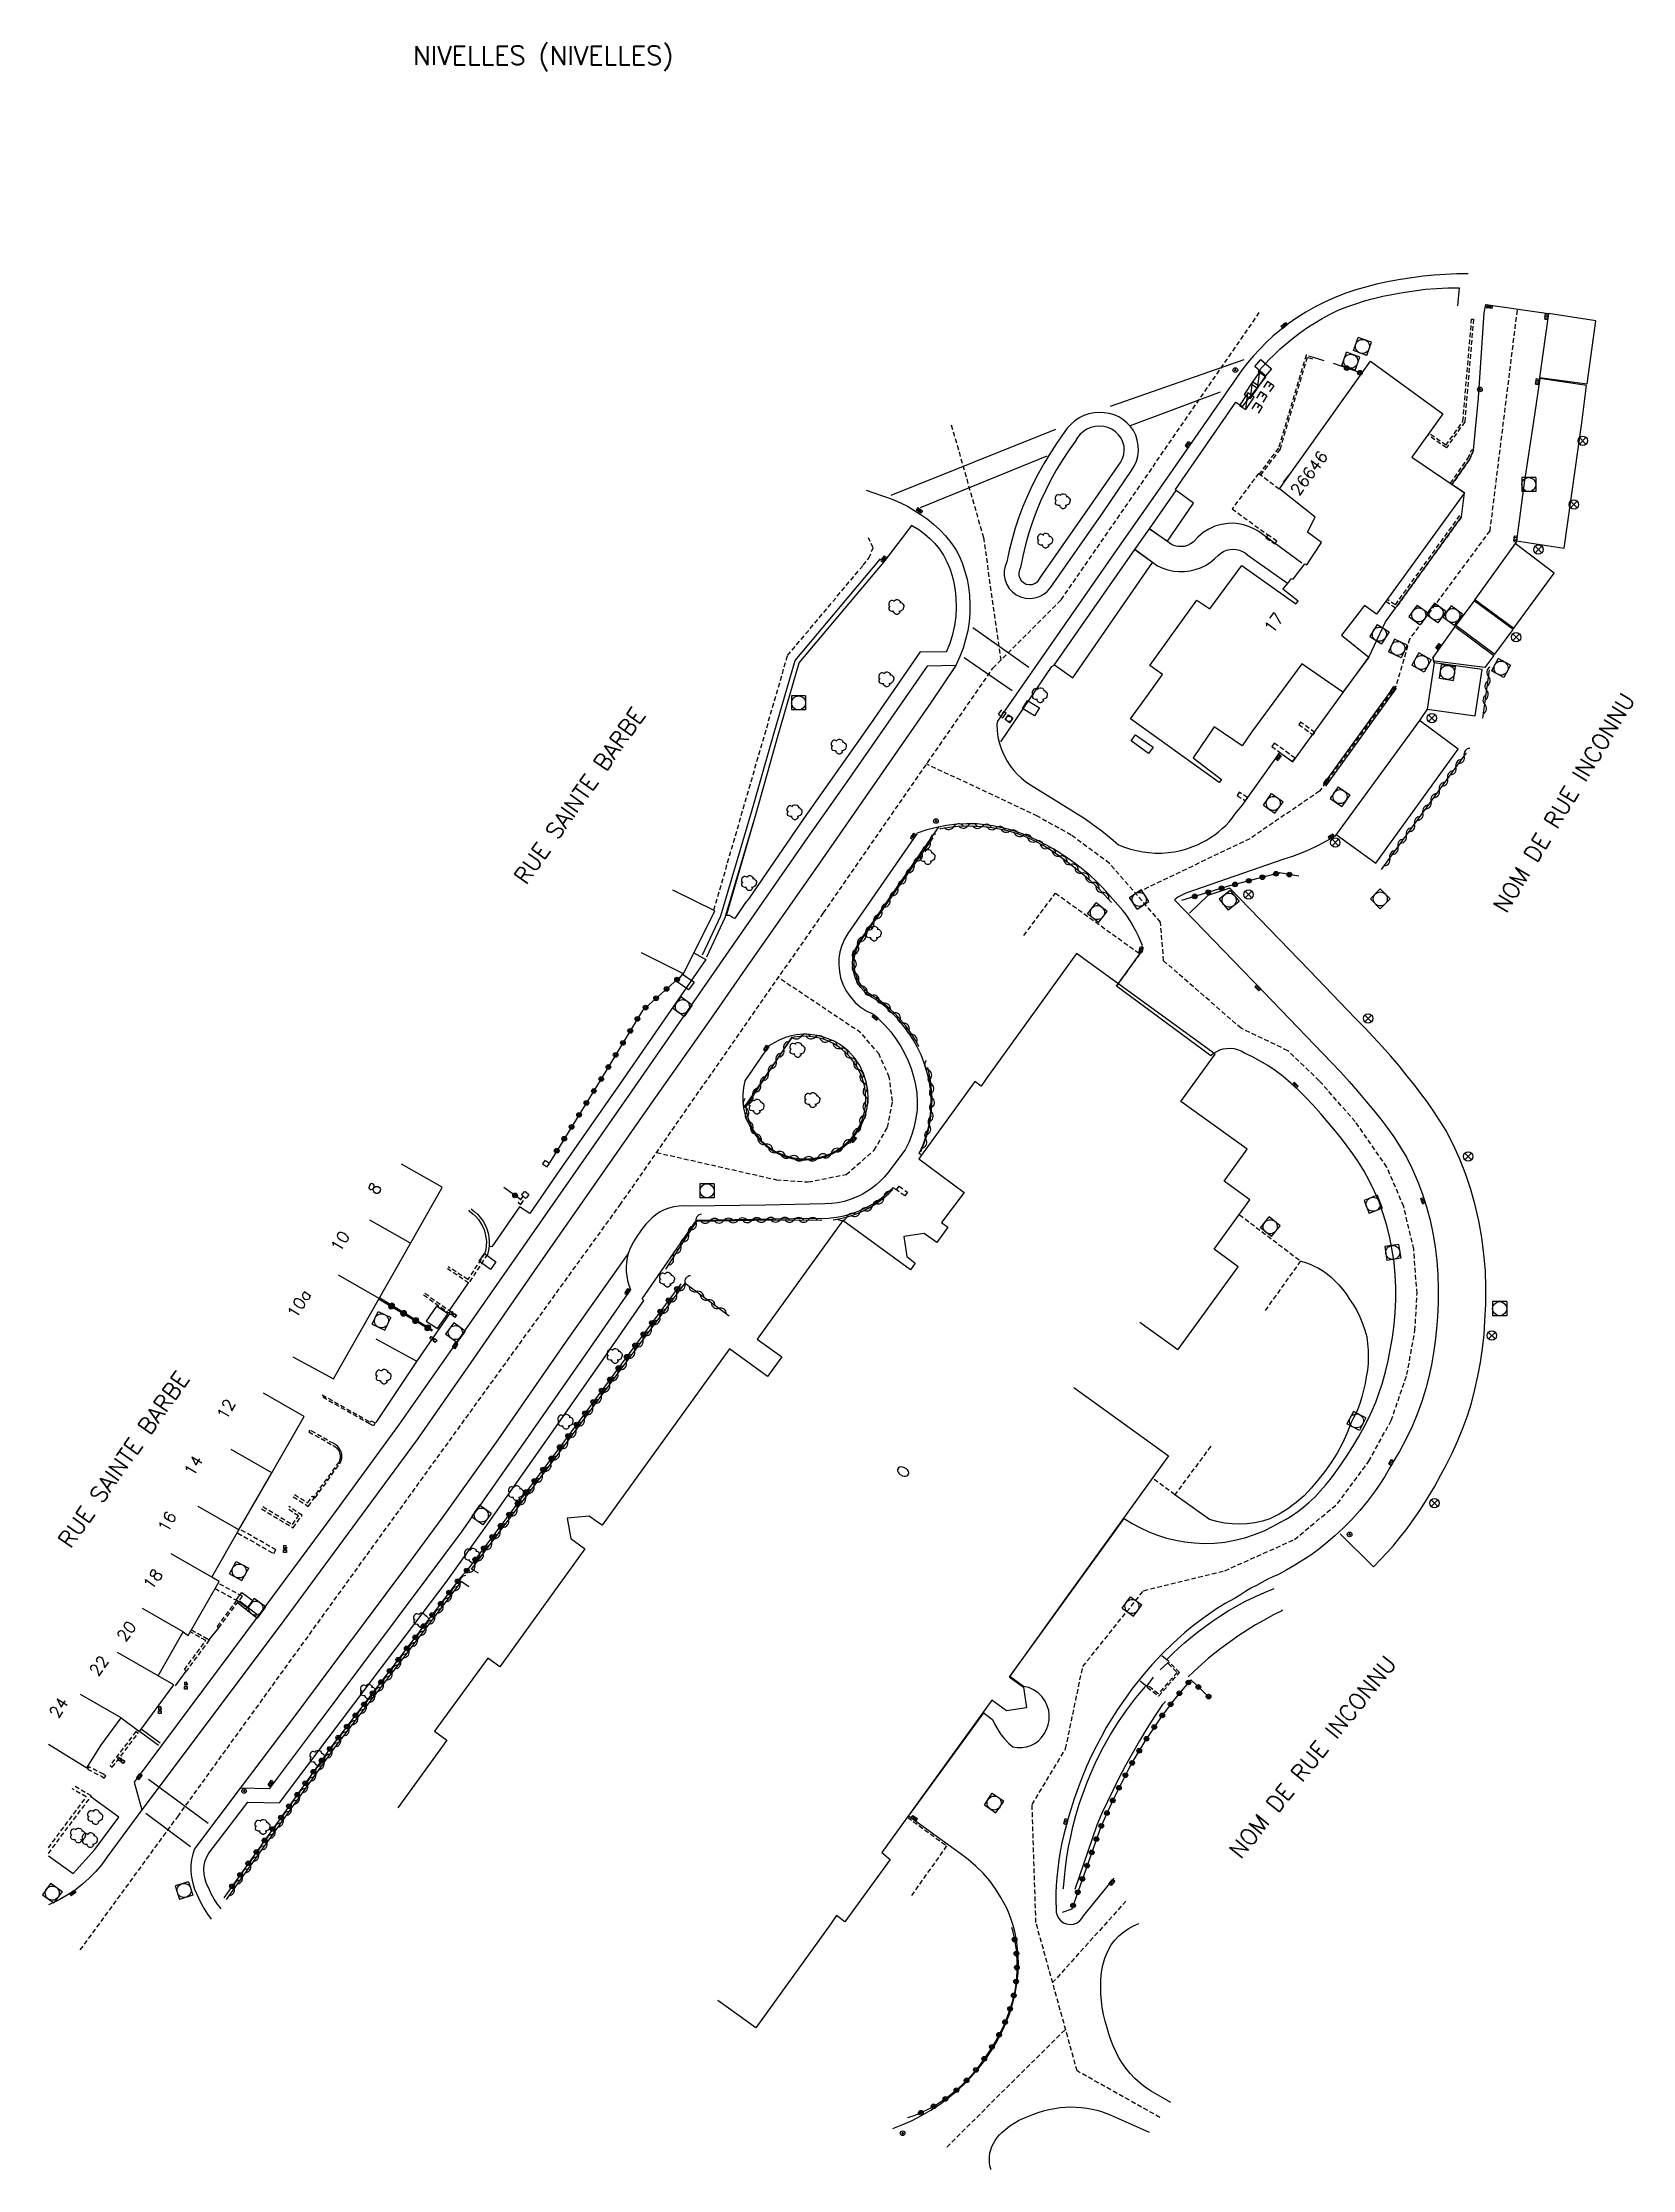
# Model space of a CAD drawing. Header units: millimetres. Extents: x 145999 to 146961, y 142040 to 143000.
# Drawn here: x 145999.4 to 146169.1, y 142762.2 to 142989.2 of the extents above; entities that cross this region are included whole.
import ezdxf
from ezdxf.enums import TextEntityAlignment as Align

# ---------------------------------------------------------------- set-up
doc = ezdxf.new("R2010")
doc.units = ezdxf.units.MM
doc.linetypes.add('DASHED', pattern=[0.75, 0.5, -0.25])
doc.layers.get('0').update_dxf_attribs({"linetype": 'CONTINUOUS'})
for name, color, linetype in [('W0001', 6, 'DASHED'), ('W0003', 5, 'CONTINUOUS'), ('W0006', 2, 'CONTINUOUS'), ('W0008', 7, 'CONTINUOUS'), ('W0014', 7, 'CONTINUOUS'), ('W0017', 7, 'CONTINUOUS'), ('W0020', 2, 'CONTINUOUS'), ('W0100', 7, 'CONTINUOUS'), ('W0101', 7, 'CONTINUOUS'), ('W0105', 7, 'CONTINUOUS'), ('W0112', 1, 'DASHED'), ('W0113', 2, 'DASHED'), ('W0210', 2, 'CONTINUOUS'), ('W0212', 2, 'CONTINUOUS'), ('W0300', 7, 'CONTINUOUS'), ('W0310', 3, 'CONTINUOUS'), ('W0322', 7, 'CONTINUOUS'), ('W0400', 7, 'CONTINUOUS'), ('W0412', 7, 'CONTINUOUS'), ('W0420', 7, 'CONTINUOUS'), ('W0425', 7, 'CONTINUOUS'), ('W0430', 7, 'CONTINUOUS'), ('W0439', 7, 'CONTINUOUS'), ('W0469', 7, 'CONTINUOUS'), ('W0856', 7, 'CONTINUOUS'), ('W0980', 7, 'CONTINUOUS'), ('W0984', 7, 'CONTINUOUS'), ('W0989', 7, 'CONTINUOUS'), ('W0991', 7, 'CONTINUOUS'), ('W1102', 7, 'CONTINUOUS'), ('W1471', 7, 'CONTINUOUS')]:
    doc.layers.add(name, color=color, linetype=linetype)
doc.styles.get("Standard").update_dxf_attribs({"font": 'romans.shx', "width": 0.85})

msp = doc.modelspace()

# ---------------------------------------------------------------- texts
at = {"layer": 'W0980'}
msp.add_text('NIVELLES (NIVELLES)', height=2, dxfattribs=at).set_placement((146052.81, 142987.66), align=Align.MIDDLE)
at = {"layer": 'W0984'}
msp.add_text('26646', height=1.25, rotation=53.6161, dxfattribs=at).set_placement((146135.04, 142942.85), align=Align.CENTER)
at = {"layer": 'W0989'}
for s, rotation, p in [('NOM DE RUE INCONNU', 58.9487, (146154.83, 142896.58)), ('RUE SAINTE BARBE', 54.9203, (146050.28, 142899.69)), ('RUE SAINTE BARBE', 54.9203, (146001.64, 142828.85)), ('NOM DE RUE INCONNU', 51.3216, (146126.56, 142795.75))]:
    msp.add_text(s, height=1.75, rotation=rotation, dxfattribs=at).set_placement(p, align=Align.MIDDLE_LEFT)
at = {"layer": 'W0991'}
for s, rotation, p in [('17', 53.6161, (146131.28, 142926.89)), ('8', 58.398, (146035.34, 142866.55)), ('10', 58.398, (146031.68, 142860.91)), ('10a', 58.398, (146027.3, 142854.27)), ('12', 60.1789, (146019.5, 142843.02)), ('14', 60.0087, (146016.03, 142836.99)), ('O', 61.0653, (146091.77, 142836.36)), ('16', 61.0653, (146013.22, 142831.01)), ('18', 54.3321, (146011.66, 142824.81)), ('20', 54.3321, (146008.85, 142819.25)), ('22', 53.6166, (146005.91, 142815.57)), ('24', 58.3827, (146001.64, 142811.15))]:
    msp.add_text(s, height=1.25, rotation=rotation, dxfattribs=at).set_placement(p, align=Align.CENTER)

# ---------------------------------------------------------------- blocks, each defined once
blk = doc.blocks.new('T856')
for p, q in [((-0.125, 0), (0.125, 0)), ((0, 0.125), (0, -0.125))]:
    blk.add_line(p, q)
blk.add_ellipse((0, 0), major_axis=(-0.177, 0.177), ratio=1, start_param=3.9269908, end_param=10.2101761)
blk = doc.blocks.new('T420')
for p, q in [((0.75, 0.75), (-0.75, 0.75)), ((-0.75, 0.75), (-0.75, -0.75)), ((0.75, 0.75), (0.75, -0.75)), ((0.75, -0.75), (-0.75, -0.75))]:
    blk.add_line(p, q)
blk.add_ellipse((0, 0), major_axis=(-0.53, 0.53), ratio=1, start_param=3.926991, end_param=10.210176)
blk = doc.blocks.new('T400')
for p, q in [((-0.15, 0.3), (0.15, 0.3)), ((-0.15, -0.25), (-0.15, 0.3)), ((-0.15, 0.15), (0.15, 0.15)), ((-0.15, 0), (0.15, 0)), ((0.15, 0.3), (0.15, -0.25)), ((-0.15, -0.15), (0.15, -0.15)), ((-0.15, -0.25), (-0.15, -0.3)), ((-0.15, -0.3), (0.15, -0.3)), ((0.15, -0.3), (0.15, -0.25))]:
    blk.add_line(p, q)
blk = doc.blocks.new('T300')
for p, q in [((-0.8, 0.51), (-0.86, 0.34)), ((-0.86, 0.34), (-0.86, 0.17)), ((-0.86, 0.17), (-0.74, 0.06)), ((-0.69, 0.63), (-0.8, 0.51)), ((-0.8, -0.06), (-0.74, 0.06)), ((-0.74, 0.06), (-0.69, 0.11)), ((-0.57, 0.69), (-0.69, 0.63)), ((-0.46, 0.69), (-0.57, 0.69)), ((-0.29, 0.63), (-0.46, 0.69)), ((-0.29, 0.63), (-0.17, 0.74)), ((-0.23, 0.57), (-0.29, 0.63)), ((-0.17, 0.74), (-0.06, 0.8)), ((-0.06, 0.8), (0.06, 0.8)), ((0.06, 0.8), (0.23, 0.74)), ((0.23, 0.74), (0.34, 0.63)), ((0.34, 0.63), (0.4, 0.51)), ((0.46, 0.46), (0.34, 0.46)), ((0.4, 0.51), (0.4, 0.46)), ((0.57, 0.4), (0.46, 0.46)), ((0.57, 0.4), (0.69, 0.29)), ((0.69, 0.29), (0.74, 0.17)), ((0.74, 0.06), (0.69, -0.17)), ((0.74, 0.17), (0.74, 0.06)), ((-0.8, -0.17), (-0.8, -0.06)), ((-0.8, -0.23), (-0.8, -0.17)), ((-0.74, -0.34), (-0.8, -0.23)), ((-0.69, -0.4), (-0.74, -0.34)), ((-0.51, -0.46), (-0.69, -0.4)), ((-0.4, -0.46), (-0.51, -0.46)), ((-0.4, -0.46), (-0.34, -0.46)), ((-0.34, -0.46), (-0.34, -0.4)), ((-0.34, -0.51), (-0.34, -0.46)), ((-0.29, -0.63), (-0.34, -0.51)), ((-0.17, -0.74), (-0.29, -0.63)), ((-0.06, -0.8), (-0.17, -0.74)), ((0.06, -0.8), (-0.06, -0.8)), ((0.17, -0.74), (0.06, -0.8)), ((0.23, -0.69), (0.17, -0.74)), ((0.29, -0.46), (0.23, -0.46)), ((0.29, -0.63), (0.23, -0.69)), ((0.46, -0.4), (0.29, -0.46)), ((0.34, -0.51), (0.29, -0.63)), ((0.34, -0.51), (0.34, -0.46)), ((0.57, -0.34), (0.46, -0.4)), ((0.63, -0.29), (0.57, -0.34)), ((0.69, -0.17), (0.63, -0.29))]:
    blk.add_line(p, q)
blk = doc.blocks.new('T425')
for p, q in [((-0.15, 0.6), (0.15, 0.6)), ((-0.15, 0.6), (-0.15, 0.3)), ((-0.15, 0.3), (0.15, 0.3)), ((-0.15, 0.15), (0.15, 0.15)), ((-0.15, -0.15), (-0.15, 0.15)), ((0, 0.45), (0.15, 0.45)), ((0.15, 0.45), (0.15, 0.3)), ((0.15, 0.15), (0.15, -0.15)), ((0.15, -0.15), (-0.15, -0.15))]:
    blk.add_line(p, q)
blk.add_ellipse((0, 0), major_axis=(-0.106, 0.106), ratio=1, start_param=3.926991, end_param=10.210176)
blk = doc.blocks.new('T1471')
at = {"color": 0, "linetype": 'Continuous', "flags": 128}
blk.add_lwpolyline([(-0.75, -0.5), (-0.75, 0.5), (0.75, 0.5), (0.75, -0.5), (-0.75, -0.5)], dxfattribs=at)
blk = doc.blocks.new('T412')
for p, q in [((-0.3, 1.2), (0.3, 1.2)), ((-0.3, 1.2), (-0.3, 0.6)), ((-0.3, 0.6), (0.3, 0.6)), ((-0.3, 0.3), (0.3, 0.3)), ((-0.3, -0.3), (-0.3, 0.3)), ((0, 0.9), (0.3, 0.9)), ((0.3, 0.9), (0.3, 0.6)), ((0.3, 0.3), (0.3, -0.3)), ((0.3, -0.3), (-0.3, -0.3))]:
    blk.add_line(p, q)
blk.add_ellipse((0, 0), major_axis=(0.212, 0.212), ratio=1, start_param=5.497787, end_param=11.780972)
blk = doc.blocks.new('t430')
at = {"flags": 128}
for points in [[(0.8, 0.8), (-0.8, 0.8)], [(-0.8, 0.8), (-0.8, 0)], [(0.8, 0.8), (-0.8, 0)], [(-0.8, 0), (0.8, 0)], [(-0.4, 2.1), (0.4, 2.1)], [(-0.4, 2.1), (-0.4, 1.3)], [(-0.4, 1.7), (0, 1.7)], [(-0.4, 1.3), (0.4, 1.3)], [(0.8, 0), (0.8, 0.8)]]:
    blk.add_lwpolyline(points, dxfattribs=at)
blk = doc.blocks.new('T469')
at = {"color": 0, "linetype": 'Continuous', "flags": 128}
for points in [[(-0.35, 0.35), (0.35, -0.35)], [(-0.35, -0.35), (0.35, 0.35)]]:
    blk.add_lwpolyline(points, dxfattribs=at)
at = {"color": 0, "linetype": 'Continuous'}
blk.add_circle((0, 0), 0.5, dxfattribs=at)
blk = doc.blocks.new('t310o')
at = {"color": 0, "linetype": 'Continuous'}
for centre, start, end in [((-0.5, 0.38), 216.8699, 323.1304), ((0.5, -0.37), 36.8699, 143.1303)]:
    blk.add_arc(centre, 0.625, start, end, dxfattribs=at)
blk = doc.blocks.new('t322o')
at = {"color": 0, "linetype": 'Continuous'}
for radius in [0.25, 0.15]:
    blk.add_circle((0, 0), radius, dxfattribs=at)

# ---------------------------------------------------------------- linework, layer by layer
at = {"layer": 'W0001'}
for points in [[(146003.41, 142785.61), (146013.8, 142799.83), (146061, 142865.11), (146082.71, 142896.28), (146100.8, 142922.41), (146108.09, 142929.71), (146129.23, 142960.36)], [(146156.73, 142960.6), (146153.82, 142937.06), (146145.27, 142925.52), (146143.82, 142920.52), (146135.65, 142909.27), (146128.22, 142904.21), (146116.03, 142898.36)], [(146096.36, 142948.37), (146099.78, 142936.36), (146101.65, 142923.27)], [(146118.63, 142767.73), (146109.79, 142772.69), (146105.39, 142788.55), (146104.98, 142801.13), (146108.56, 142807.08), (146110.39, 142815.86), (146116.88, 142823.95), (146125.55, 142826.08), (146132.98, 142829.41), (146137.58, 142833.24), (146140.91, 142837.76), (146143.3, 142842.1), (146144.99, 142847.01), (146145.84, 142851.72), (146146.06, 142855.68), (146145.71, 142860.4), (146144.64, 142864.95), (146142.84, 142869.16), (146139.46, 142874.02), (146135.63, 142878.38), (146132.26, 142881.58), (146127.29, 142883.97), (146119.02, 142891.17), (146118.68, 142895.31), (146113.24, 142901.57), (146109.15, 142904.6), (146105.56, 142906.6), (146093.72, 142912.18)], [(146064.9, 142870.72), (146077.69, 142867.81), (146081.08, 142867.57), (146085.14, 142868.37), (146088.14, 142870.97), (146089.55, 142873.39), (146090.09, 142876.2), (146089.74, 142878.77), (146088.65, 142881.2), (146086.72, 142883.48), (146077.9, 142889.38)], [(146115, 142790.82), (146107.17, 142782.12)], [(146095.87, 142764.57), (146108.55, 142777.13)]]:
    msp.add_lwpolyline(points, dxfattribs=at)
at = {"layer": 'W0003'}
for points in [[(146069.82, 142891.8), (146071.76, 142895.97), (146075.05, 142907.05), (146077.41, 142915.41), (146079.69, 142923.23), (146088.79, 142934.08)], [(146070.27, 142891.59), (146072.23, 142895.8), (146075.53, 142906.91), (146077.89, 142915.27), (146080.14, 142922.99), (146089.18, 142933.76)], [(146143.61, 142920.47), (146136.05, 142910)], [(146143.85, 142920.29), (146136.29, 142909.83)], [(146020.21, 142822.64), (146022.07, 142821.21)], [(146020.39, 142822.88), (146022.26, 142821.44)], [(146011.75, 142807.43), (146009.72, 142808.93)], [(146011.93, 142807.68), (146009.89, 142809.17)]]:
    msp.add_lwpolyline(points, dxfattribs=at)
at = {"layer": 'W0006'}
for points in [[(146159.12, 142953.43), (146164.2, 142952.75), (146165.13, 142959.48), (146160.08, 142960.26)], [(146156.67, 142935.98), (146161.75, 142935.22), (146163.65, 142948.6), (146164.16, 142952.57), (146159.15, 142953.31)], [(146117.51, 142937.29), (146119.43, 142935.95), (146122.21, 142940.01), (146120.35, 142941.36)], [(146107.36, 142922.77), (146109.32, 142921.39), (146117.82, 142933.67), (146115.94, 142935.08)], [(146152.23, 142929.72), (146156.39, 142926.69), (146160.7, 142932.56), (146156.55, 142935.7)], [(146150.21, 142926.98), (146154.35, 142923.9), (146156.32, 142926.53), (146152.17, 142929.61)], [(146147.15, 142918.04), (146152.28, 142917.31), (146153.02, 142922.26), (146147.88, 142922.97), (146147.74, 142923.53)], [(146096.84, 142922.7), (146093.77, 142922.61), (146085.2, 142910.29), (146080.93, 142904.23), (146072.31, 142891.77), (146069.18, 142887.26), (146062.25, 142877.31), (146050.25, 142860.04), (146043.1, 142849.8), (146037.38, 142841.6), (146030.44, 142832.1), (146022.49, 142821.4), (146022.49, 142821.4), (146009.15, 142803.52), (146009.96, 142800.56)], [(146137.43, 142904.64), (146141.67, 142901.61), (146150.46, 142913.78), (146146.32, 142916.82)], [(146137.85, 142830), (146141.43, 142826.51), (146142.16, 142827.26), (146142.88, 142828.03), (146143.57, 142828.82), (146144.24, 142829.63), (146144.89, 142830.45), (146145.52, 142831.3), (146146.36, 142832.51), (146147.16, 142833.75), (146147.91, 142835.03), (146148.61, 142836.33), (146148.61, 142836.33), (146149.22, 142837.41), (146149.84, 142838.68), (146150.42, 142839.97), (146150.95, 142841.29), (146151.43, 142842.62), (146151.86, 142843.97), (146152.24, 142845.41), (146152.56, 142846.86), (146152.83, 142848.32), (146153.05, 142849.8), (146153.21, 142851.27), (146153.31, 142852.76), (146153.4, 142854.54), (146153.41, 142856.32), (146153.35, 142858.1), (146153.2, 142859.88), (146152.97, 142861.65), (146152.66, 142863.41), (146152.28, 142865.09), (146151.81, 142866.75), (146151.26, 142868.38), (146150.63, 142869.99), (146149.92, 142871.56), (146149.14, 142873.1), (146148.51, 142874.1), (146147.86, 142875.1), (146147.19, 142876.07), (146146.48, 142877.03), (146145.76, 142877.96), (146145, 142878.88), (146144.14, 142879.95), (146143.25, 142881), (146142.34, 142882.03), (146141.41, 142883.04), (146140.46, 142884.04), (146139.5, 142885.02), (146134.56, 142890.16), (146126.1, 142898.92), (146123.72, 142898.15), (146121.77, 142896.26)], [(146061.86, 142859.94), (146061.75, 142859.47), (146061.68, 142858.98), (146061.66, 142858.49), (146061.67, 142858), (146061.73, 142857.52), (146061.82, 142857.04), (146061.96, 142856.57), (146062.13, 142856.11), (146056.96, 142848.67), (146050.12, 142838.87), (146044.05, 142830.18), (146040.4, 142825.27), (146033.64, 142816.25), (146028.36, 142809.19), (146023.55, 142802.8), (146020.48, 142802.86)]]:
    msp.add_lwpolyline(points, dxfattribs=at)
at = {"layer": 'W0008'}
for points in [[(146151.52, 142964.49), (146150.32, 142964.48), (146149.11, 142964.43), (146147.9, 142964.35), (146146.7, 142964.23), (146145.5, 142964.07), (146144.3, 142963.88), (146143.09, 142963.68), (146141.89, 142963.42), (146140.7, 142963.12), (146139.52, 142962.78), (146138.36, 142962.39), (146137.21, 142961.95), (146136.18, 142961.48), (146135.18, 142960.97), (146134.2, 142960.41), (146133.24, 142959.8), (146132.32, 142959.15), (146131.42, 142958.46), (146130.68, 142957.83), (146129.96, 142957.16), (146129.27, 142956.47), (146128.61, 142955.75), (146127.98, 142955), (146127.38, 142954.22), (146119.12, 142942.33), (146114.28, 142935.43), (146101.3, 142916.76), (146101.22, 142916.43), (146101.25, 142915.74), (146101.34, 142915.05), (146101.5, 142914.38), (146101.72, 142913.72), (146101.99, 142913.08), (146102.33, 142912.47), (146102.65, 142911.97), (146103.02, 142911.5), (146103.43, 142911.06), (146103.86, 142910.65), (146104.33, 142910.28), (146104.82, 142909.94), (146109.1, 142907.28), (146109.8, 142906.86), (146110.49, 142906.42), (146111.16, 142905.97), (146111.82, 142905.49), (146112.44, 142905.03), (146113.04, 142904.55), (146113.63, 142904.06), (146114.21, 142903.56), (146114.84, 142903.31), (146115.47, 142903.1), (146116.13, 142902.93), (146116.79, 142902.8), (146117.45, 142902.72), (146118.13, 142902.68), (146118.81, 142902.68), (146119.49, 142902.73), (146120.17, 142902.82), (146120.84, 142902.96), (146121.5, 142903.14), (146122.14, 142903.37), (146122.63, 142903.57), (146123.11, 142903.79), (146123.58, 142904.04), (146124.03, 142904.32), (146124.47, 142904.62), (146124.89, 142904.94), (146125.28, 142905.28), (146125.65, 142905.63), (146126, 142906.01), (146126.32, 142906.4), (146126.63, 142906.81), (146127.39, 142907.75), (146130.62, 142912.3), (146131.42, 142913.4), (146132.79, 142912.41), (146140.9, 142923.58), (146142.69, 142927.35), (146143.76, 142928.81), (146150.8, 142938.55), (146151.13, 142941.12), (146149.79, 142942.02), (146149.82, 142942.06), (146151.66, 142944.68), (146152.09, 142945.68), (146152.61, 142951.25), (146153.23, 142960.32), (146153.41, 142961.22), (146160.08, 142960.26), (146159.12, 142953.43), (146159.15, 142953.31), (146158.58, 142949.43), (146157.51, 142942.2), (146156.67, 142935.98), (146156.65, 142935.82), (146156.55, 142935.7), (146152.23, 142929.72), (146152.17, 142929.61), (146150.21, 142926.98), (146147.74, 142923.53), (146147.88, 142922.97), (146147.15, 142918.04), (146146.32, 142916.82), (146137.43, 142904.64), (146137.3, 142904.49), (146136.84, 142904.21), (146136.38, 142903.95), (146135.91, 142903.69), (146135.43, 142903.45), (146134.56, 142903.03), (146133.68, 142902.66), (146132.77, 142902.32), (146131.86, 142902.01), (146121.37, 142898.41), (146120.52, 142897.98), (146120.17, 142897.67), (146130.65, 142886.85), (146136.94, 142880.32), (146137.9, 142879.31), (146138.83, 142878.28), (146139.75, 142877.23), (146140.64, 142876.17), (146141.43, 142875.23), (146142.2, 142874.27), (146142.93, 142873.29), (146143.64, 142872.28), (146144.31, 142871.25), (146144.94, 142870.2), (146145.57, 142868.91), (146146.14, 142867.6), (146146.64, 142866.26), (146147.08, 142864.9), (146147.45, 142863.51), (146147.75, 142862.11), (146147.99, 142860.64), (146148.17, 142859.15), (146148.28, 142857.66), (146148.33, 142856.16), (146148.32, 142854.66), (146148.24, 142853.17), (146148.15, 142851.88), (146148.01, 142850.59), (146147.83, 142849.32), (146147.6, 142848.04), (146147.33, 142846.78), (146147.01, 142845.53), (146146.58, 142844.15), (146146.08, 142842.79), (146145.53, 142841.46), (146144.91, 142840.15), (146144.24, 142838.87), (146143.62, 142837.88), (146143.62, 142837.88), (146143.14, 142837.01), (146142.63, 142836.15), (146142.09, 142835.32), (146141.53, 142834.5), (146140.77, 142833.49), (146139.96, 142832.51), (146139.12, 142831.56), (146138.23, 142830.66), (146137.3, 142829.79), (146136.34, 142828.97), (146135.54, 142828.34), (146134.73, 142827.75), (146133.89, 142827.19), (146133.03, 142826.66), (146132.16, 142826.16), (146131.26, 142825.69), (146130.67, 142825.41), (146130.08, 142825.13), (146129.49, 142824.83), (146128.92, 142824.52), (146128.34, 142824.2), (146127.77, 142823.87), (146127.21, 142823.52), (146126.66, 142823.16), (146126.58, 142823.13), (146125.57, 142822.58), (146124.67, 142822.01), (146123.79, 142821.4), (146122.92, 142820.77), (146122.08, 142820.12), (146121.25, 142819.44), (146120.04, 142818.36), (146118.88, 142817.23), (146117.77, 142816.04), (146116.71, 142814.82), (146115.71, 142813.54), (146114.76, 142812.23), (146114.11, 142811.28), (146113.49, 142810.31), (146112.9, 142809.33), (146112.34, 142808.33), (146111.81, 142807.31), (146111.3, 142806.28), (146110.8, 142805.17), (146110.32, 142804.04), (146109.88, 142802.91), (146109.48, 142801.75), (146109.11, 142800.59), (146108.77, 142799.42), (146108.77, 142799.38), (146108.37, 142797.92), (146108.16, 142797.02), (146107.98, 142796.11), (146107.83, 142795.19), (146107.71, 142794.27), (146107.62, 142793.34), (146107.56, 142792.5), (146107.53, 142791.66), (146107.53, 142790.82), (146107.55, 142789.98), (146107.56, 142789.63), (146107.65, 142789.28), (146107.82, 142788.97), (146108.05, 142788.71), (146108.34, 142788.51), (146108.67, 142788.38), (146109.03, 142788.33), (146109.39, 142788.36), (146109.73, 142788.48), (146110.04, 142788.68), (146110.29, 142788.95), (146110.47, 142789.26), (146113.74, 142793.25)], [(146106.98, 142931.04), (146112.61, 142939.1), (146115.59, 142943.5), (146115.89, 142943.98), (146116.11, 142944.5), (146116.26, 142945.05), (146116.33, 142945.61), (146116.31, 142946.17), (146116.21, 142946.73), (146116.04, 142947.27), (146115.79, 142947.77), (146115.47, 142948.21), (146115.1, 142948.6), (146114.68, 142948.94), (146114.22, 142949.22), (146113.73, 142949.44), (146113.22, 142949.59), (146112.69, 142949.67), (146112.15, 142949.69), (146111.59, 142949.65), (146111.04, 142949.54), (146110.51, 142949.36), (146110, 142949.11), (146109.53, 142948.8), (146109.11, 142948.43), (146108.73, 142948.01), (146108.41, 142947.55), (146107.65, 142946.49), (146106.93, 142945.4), (146106.26, 142944.29), (146105.62, 142943.15), (146105.03, 142941.99), (146104.49, 142940.81), (146104.01, 142939.67), (146103.58, 142938.51), (146103.18, 142937.34), (146102.84, 142936.16), (146102.53, 142934.96), (146102.27, 142933.76), (146102.09, 142933.29), (146102.01, 142932.8), (146102.01, 142932.3), (146102.1, 142931.81), (146102.29, 142931.34), (146102.55, 142930.92), (146102.89, 142930.55), (146103.29, 142930.25), (146103.75, 142930.03), (146104.25, 142929.89), (146104.77, 142929.85), (146105.28, 142929.91), (146105.78, 142930.06), (146106.23, 142930.31), (146106.63, 142930.64), (146106.98, 142931.04)], [(146087.29, 142941.42), (146088.81, 142940.87), (146089.55, 142940.63), (146090.28, 142940.35), (146091, 142940.03), (146091.7, 142939.68), (146092.37, 142939.28), (146093.03, 142938.86), (146093.77, 142938.35), (146094.47, 142937.79), (146095.13, 142937.18), (146095.75, 142936.52), (146096.31, 142935.82), (146096.83, 142935.08), (146097.22, 142934.32), (146097.55, 142933.53), (146097.82, 142932.72), (146098.04, 142931.9), (146098.19, 142931.05), (146098.29, 142930.2), (146098.34, 142929.25), (146098.33, 142928.29), (146098.26, 142927.34), (146098.11, 142926.39), (146097.89, 142925.46), (146097.61, 142924.55), (146097.26, 142923.66), (146096.84, 142922.7), (146094.21, 142918.77), (146087.54, 142909.15), (146082.31, 142901.61), (146074.37, 142890.3), (146070.66, 142884.94), (146064.38, 142876.03), (146052.21, 142858.57), (146045.09, 142848.3), (146039.35, 142840.08), (146024.63, 142820.09), (146009.96, 142800.56), (146006.27, 142795.54), (146005.69, 142794.74), (146005.06, 142793.98), (146004.37, 142793.27), (146003.63, 142792.61), (146002.85, 142792), (146002.02, 142791.45), (146001.16, 142790.96), (146000.27, 142790.53), (146000, 142790.42)], [(146090.13, 142766.56), (146091.17, 142766.96), (146092.19, 142767.42), (146093.19, 142767.93), (146094.16, 142768.49), (146095.09, 142769.11), (146095.99, 142769.78), (146096.87, 142770.49), (146097.7, 142771.26), (146098.48, 142772.07), (146099.23, 142772.92), (146099.92, 142773.82), (146100.56, 142774.75), (146101.15, 142775.7), (146101.68, 142776.69), (146102.15, 142777.71), (146102.56, 142778.76), (146102.89, 142779.84), (146103.17, 142780.93), (146103.36, 142782.03), (146103.48, 142783.14), (146103.52, 142784.25), (146103.47, 142785.37), (146103.35, 142786.48), (146103.14, 142787.58), (146102.96, 142788.21), (146102.76, 142788.84), (146102.53, 142789.45), (146102.27, 142790.06), (146101.98, 142790.65), (146101.66, 142791.22), (146101.09, 142792.13), (146100.46, 142792.99), (146099.75, 142793.8), (146098.99, 142794.56), (146098.17, 142795.26), (146097.31, 142795.89), (146091.8, 142799.88), (146092.01, 142800.17), (146099.82, 142810.9), (146099.82, 142810.9), (146100.06, 142810.74), (146100.29, 142810.57), (146100.52, 142810.39), (146100.74, 142810.21), (146101, 142809.65), (146101.31, 142809.12), (146101.66, 142808.61), (146102.05, 142808.13), (146102.47, 142807.69), (146102.93, 142807.27), (146103.4, 142807.2), (146103.89, 142807.2), (146104.37, 142807.28), (146104.83, 142807.43), (146105.26, 142807.65), (146105.65, 142807.94), (146105.99, 142808.28), (146106.28, 142808.67), (146106.53, 142809.13), (146106.7, 142809.62), (146106.8, 142810.13), (146106.82, 142810.65), (146106.75, 142811.16), (146106.6, 142811.66), (146106.36, 142812.17), (146106.02, 142812.64), (146105.62, 142813.04), (146105.14, 142813.36), (146104.63, 142813.6), (146104.07, 142813.74), (146102.59, 142814.79), (146114.82, 142831.66), (146115.66, 142831.12), (146116.54, 142830.64), (146117.45, 142830.22), (146118.38, 142829.86), (146119.33, 142829.56), (146120.31, 142829.33), (146121.29, 142829.15), (146122.28, 142829.04), (146123.37, 142829), (146124.46, 142829.03), (146125.55, 142829.14), (146126.62, 142829.33), (146127.68, 142829.59), (146128.72, 142829.93), (146129.73, 142830.34), (146130.71, 142830.82), (146130.71, 142830.82), (146131.42, 142831.22), (146132.08, 142831.59), (146132.72, 142831.98), (146133.34, 142832.41), (146133.95, 142832.86), (146134.53, 142833.35), (146135.14, 142833.94), (146135.73, 142834.56), (146136.29, 142835.2), (146136.83, 142835.86), (146137.34, 142836.54), (146137.83, 142837.24), (146138.55, 142838.27), (146139.22, 142839.32), (146139.86, 142840.4), (146140.45, 142841.5), (146140.45, 142841.5), (146140.87, 142842.31), (146141.28, 142843.19), (146141.65, 142844.08), (146142, 142844.99), (146142.36, 142846.14), (146142.69, 142847.3), (146142.97, 142848.48), (146143.2, 142849.66), (146143.43, 142850.98), (146143.61, 142852.31), (146143.73, 142853.65), (146143.8, 142854.99), (146143.8, 142856.32), (146143.74, 142857.66), (146143.61, 142858.98), (146143.42, 142860.3), (146143.16, 142861.61), (146142.84, 142862.91), (146142.45, 142864.18), (146142.01, 142865.44), (146141.53, 142866.56), (146141, 142867.65), (146140.42, 142868.72), (146139.79, 142869.76), (146139.21, 142870.59), (146138.62, 142871.4), (146138, 142872.2), (146137.35, 142872.98), (146136.58, 142873.93), (146135.78, 142874.86), (146134.96, 142875.77), (146134.11, 142876.65), (146133.36, 142877.41), (146132.58, 142878.13), (146131.77, 142878.82), (146130.93, 142879.47), (146130.15, 142880), (146129.33, 142880.48), (146128.5, 142880.92), (146127.64, 142881.32), (146127.29, 142881.52), (146126.92, 142881.67), (146126.53, 142881.77), (146126.14, 142881.81), (146125.74, 142881.79), (146125.34, 142881.73), (146124.99, 142881.62), (146124.66, 142881.46), (146124.35, 142881.27), (146124.06, 142881.03), (146113.98, 142888.48), (146116.48, 142891.92), (146116.75, 142892.8), (146116.55, 142893.31), (146116.33, 142893.82), (146116.09, 142894.32), (146115.82, 142894.81), (146115.56, 142895.27), (146115.27, 142895.71), (146114.97, 142896.14), (146114.65, 142896.56), (146114.65, 142896.56), (146112.53, 142898.97), (146111.84, 142899.65), (146111.13, 142900.3), (146110.39, 142900.93), (146109.63, 142901.52), (146108.84, 142902.09), (146108.09, 142902.6), (146107.31, 142903.08), (146106.52, 142903.53), (146105.71, 142903.95), (146104.88, 142904.33), (146104.03, 142904.68), (146103.24, 142904.96), (146102.43, 142905.21), (146101.61, 142905.41), (146100.78, 142905.57), (146099.94, 142905.7), (146099.1, 142905.78), (146098.02, 142905.8), (146096.94, 142905.75), (146095.86, 142905.62), (146094.8, 142905.42), (146093.75, 142905.15), (146092.72, 142904.8), (146092.67, 142904.71), (146092.67, 142904.71), (146085.3, 142894.08), (146084.95, 142893.47), (146084.67, 142892.82), (146084.48, 142892.14), (146084.37, 142891.45), (146084.34, 142890.74), (146084.41, 142890.04), (146084.55, 142889.35), (146084.78, 142888.68), (146085.12, 142887.99), (146085.55, 142887.35), (146086.06, 142886.77), (146086.65, 142886.26), (146087.29, 142885.84), (146087.99, 142885.51), (146088.67, 142884.91), (146089.3, 142884.27), (146089.89, 142883.58), (146090.43, 142882.86), (146090.92, 142882.1), (146091.36, 142881.3), (146091.75, 142880.5), (146092.08, 142879.67), (146092.34, 142878.82), (146092.54, 142877.95), (146092.67, 142877.06), (146092.73, 142876.17), (146092.7, 142875.27), (146092.59, 142874.38), (146092.41, 142873.5), (146092.15, 142872.64), (146091.82, 142871.8), (146091.42, 142870.99), (146089.59, 142868.56), (146089.2, 142868.1), (146088.78, 142867.66), (146088.34, 142867.26), (146087.86, 142866.89), (146087.36, 142866.55), (146086.84, 142866.25), (146086.22, 142865.95), (146085.58, 142865.7), (146084.92, 142865.5), (146084.24, 142865.36), (146083.56, 142865.26), (146082.87, 142865.23), (146076.5, 142865.1), (146068.37, 142864.99), (146067.82, 142865.02), (146067.28, 142864.99), (146066.75, 142864.91), (146066.22, 142864.77), (146065.71, 142864.58), (146065.23, 142864.34), (146064.83, 142864.06), (146064.45, 142863.76), (146064.1, 142863.43), (146063.77, 142863.08), (146063.46, 142862.71), (146063.18, 142862.31), (146062.79, 142861.75), (146062.44, 142861.17), (146062.13, 142860.57), (146061.86, 142859.94), (146055.18, 142850.46), (146047.97, 142840.06), (146042.08, 142831.83), (146038.12, 142826.41), (146031.71, 142817.86), (146026.1, 142810.3), (146020.48, 142802.86), (146015.6, 142796.38), (146015.42, 142795.82), (146015.29, 142795.25), (146015.21, 142794.67), (146015.2, 142794.08), (146015.25, 142793.57), (146015.34, 142793.07), (146015.46, 142792.58), (146015.61, 142792.1), (146015.8, 142791.62), (146016.01, 142791.16), (146016.3, 142790.57), (146016.63, 142789.99), (146016.98, 142789.43), (146017.38, 142788.89)], [(146076.9, 142882.09), (146074.33, 142878.35), (146074.18, 142877.64), (146074.11, 142876.91), (146074.11, 142876.17), (146074.2, 142875.44), (146074.37, 142874.73), (146074.62, 142874.04), (146074.9, 142873.45), (146075.23, 142872.89), (146075.62, 142872.37), (146076.06, 142871.88), (146076.54, 142871.45), (146077.07, 142871.06), (146077.63, 142870.72), (146078.21, 142870.44), (146078.85, 142870.21), (146079.5, 142870.05), (146080.16, 142869.95), (146080.83, 142869.92), (146081.5, 142869.96), (146082.17, 142870.07), (146082.85, 142870.25), (146083.52, 142870.51), (146084.15, 142870.84), (146084.74, 142871.23), (146085.29, 142871.68), (146085.79, 142872.19), (146086.36, 142872.92), (146086.82, 142873.73), (146087.17, 142874.6), (146087.39, 142875.5), (146087.48, 142876.43), (146087.45, 142877.36), (146087.29, 142878.27), (146087, 142879.16), (146086.59, 142880), (146086.06, 142880.77), (146085.7, 142881.19), (146085.3, 142881.59), (146084.87, 142881.95), (146084.41, 142882.27), (146083.92, 142882.55), (146083.41, 142882.79), (146082.73, 142883.04), (146082.03, 142883.22), (146081.3, 142883.31), (146080.58, 142883.33), (146079.85, 142883.27), (146079.14, 142883.13), (146078.55, 142882.95), (146077.99, 142882.71), (146077.45, 142882.43), (146076.9, 142882.09)], [(146119.78, 142769.34), (146117.69, 142770.52), (146117.08, 142770.94), (146116.5, 142771.39), (146115.96, 142771.89), (146115.45, 142772.42), (146114.97, 142772.99), (146114.54, 142773.59), (146114.21, 142774.17), (146113.9, 142774.77), (146113.63, 142775.38), (146113.38, 142776), (146113.17, 142776.64), (146112.99, 142777.29), (146112.78, 142778), (146112.6, 142778.72), (146112.47, 142779.45), (146112.37, 142780.18), (146112.31, 142780.92), (146112.3, 142781.66), (146112.3, 142782.45), (146112.38, 142783.23), (146112.53, 142783.99), (146112.76, 142784.74), (146113.05, 142785.47), (146113.42, 142786.16), (146113.81, 142786.66), (146114.25, 142787.11), (146114.73, 142787.52), (146115.24, 142787.87), (146115.79, 142788.18), (146116.37, 142788.43)], [(146100.57, 142762.18), (146100.56, 142762.24), (146100.48, 142762.58), (146100.43, 142762.91), (146100.42, 142763.26), (146100.43, 142763.6), (146100.48, 142763.94), (146100.56, 142764.27), (146100.69, 142764.62), (146100.86, 142764.95), (146101.05, 142765.27), (146101.26, 142765.58), (146101.5, 142765.87), (146101.76, 142766.13), (146102.17, 142766.49), (146102.6, 142766.82), (146103.05, 142767.12), (146103.52, 142767.39), (146104.01, 142767.62), (146104.51, 142767.83), (146105.06, 142768.06), (146105.63, 142768.27), (146106.2, 142768.44), (146106.78, 142768.59), (146107.37, 142768.7), (146107.97, 142768.79), (146108.54, 142768.83), (146109.11, 142768.85), (146109.69, 142768.83), (146110.26, 142768.79), (146110.83, 142768.72), (146111.39, 142768.61), (146111.89, 142768.49), (146112.38, 142768.35), (146112.86, 142768.18), (146113.33, 142768), (146117.49, 142766.14)]]:
    msp.add_lwpolyline(points, dxfattribs=at)
at = {"layer": 'W0014'}
for points in [[(146101.66, 142914.53), (146107.1, 142922.59), (146107.34, 142922.72), (146115.94, 142935.08), (146117.51, 142937.29), (146120.35, 142941.36), (146120.28, 142941.46), (146126.74, 142950.79), (146127.45, 142950.32), (146129.94, 142953.47), (146129.1, 142954.06), (146129.66, 142954.69), (146130.24, 142955.31), (146130.84, 142955.9), (146131.46, 142956.48), (146132.09, 142957.04), (146132.75, 142957.57), (146133.51, 142958.16), (146134.3, 142958.72), (146135.11, 142959.24), (146135.94, 142959.73), (146136.79, 142960.19), (146137.66, 142960.61), (146138.58, 142960.98), (146139.52, 142961.31), (146140.47, 142961.61), (146141.43, 142961.87), (146142.4, 142962.1), (146143.37, 142962.29), (146144.56, 142962.51), (146145.75, 142962.69), (146146.95, 142962.84), (146148.15, 142962.94), (146149.35, 142963), (146150.56, 142963.01), (146150.38, 142961.07)], [(146105.92, 142932.14), (146111.17, 142939.68), (146114.16, 142944.01), (146114.43, 142944.37), (146114.64, 142944.77), (146114.77, 142945.2), (146114.82, 142945.65), (146114.79, 142946.1), (146114.68, 142946.54), (146114.48, 142946.95), (146114.21, 142947.32), (146113.87, 142947.64), (146113.49, 142947.9), (146113.06, 142948.08), (146112.62, 142948.19), (146112.16, 142948.24), (146111.7, 142948.21), (146111.26, 142948.1), (146110.83, 142947.92), (146110.45, 142947.67), (146110.1, 142947.37), (146109.82, 142947.01), (146109.59, 142946.61), (146108.87, 142945.61), (146108.19, 142944.58), (146107.55, 142943.53), (146106.96, 142942.45), (146106.4, 142941.35), (146105.89, 142940.23), (146105.42, 142939.09), (146104.99, 142937.93), (146104.61, 142936.76), (146104.28, 142935.57), (146103.99, 142934.37), (146103.75, 142933.16), (146103.62, 142932.89), (146103.56, 142932.59), (146103.58, 142932.29), (146103.67, 142932.01), (146103.83, 142931.75), (146104.05, 142931.54), (146104.35, 142931.39), (146104.67, 142931.32), (146105.01, 142931.35), (146105.32, 142931.47), (146105.59, 142931.67), (146105.92, 142932.14)], [(146092.17, 142937.68), (146092.23, 142937.61), (146092.89, 142937.21), (146093.5, 142936.76), (146094.08, 142936.26), (146094.61, 142935.7), (146095.09, 142935.11), (146095.52, 142934.48), (146095.89, 142933.77), (146096.2, 142933.03), (146096.45, 142932.28), (146096.64, 142931.5), (146096.77, 142930.71), (146096.84, 142929.92), (146096.88, 142928.93), (146096.83, 142927.94), (146096.7, 142926.96), (146096.48, 142926), (146096.19, 142925.05), (146095.82, 142924.12), (146093.04, 142924.15), (146087.73, 142916.47), (146080.6, 142906.33), (146074.77, 142897.87), (146074.32, 142897.28), (146073.27, 142895.68), (146073, 142895.81), (146072.7, 142896.02), (146072.37, 142896), (146075.53, 142906.91), (146077.89, 142915.27), (146080.14, 142922.99), (146089.18, 142933.76), (146092.17, 142937.66)], [(146150.19, 142926.8), (146154.24, 142923.77), (146153.28, 142922.48), (146147.94, 142923.15)], [(146093.12, 142870.46), (146092.94, 142870.62), (146093.36, 142871.55), (146093.69, 142872.51), (146093.95, 142873.5), (146094.12, 142874.5), (146094.21, 142875.52), (146094.21, 142876.54), (146094.13, 142877.48), (146093.98, 142878.42), (146093.76, 142879.34), (146093.48, 142880.25), (146093.13, 142881.13), (146092.72, 142881.98), (146092.31, 142882.71), (146091.86, 142883.42), (146091.38, 142884.1), (146090.85, 142884.74), (146090.27, 142885.38), (146089.65, 142885.97), (146088.99, 142886.53), (146088.31, 142887.05), (146087.84, 142887.3), (146087.41, 142887.6), (146087.02, 142887.96), (146086.67, 142888.36), (146086.38, 142888.8), (146086.15, 142889.28), (146085.98, 142889.79), (146085.87, 142890.31), (146085.83, 142890.84), (146085.86, 142891.37), (146085.96, 142891.9), (146086.12, 142892.41), (146086.34, 142892.89), (146086.62, 142893.35), (146095.08, 142905.51)], [(146068.9, 142892.04), (146070.18, 142891.32), (146061.02, 142878.09), (146054.25, 142868.4), (146051.39, 142864.22), (146050.29, 142864.93), (146047.34, 142860.63), (146047.15, 142860.69)], [(146079.34, 142883), (146074.32, 142875.67)], [(146018.44, 142789.99), (146018.04, 142790.5), (146017.68, 142791.04), (146017.37, 142791.61), (146017.11, 142792.19), (146016.89, 142792.67), (146016.74, 142793.17), (146016.63, 142793.68), (146016.58, 142794.2), (146016.63, 142794.66), (146016.74, 142795.1), (146016.9, 142795.53), (146017.12, 142795.93), (146021.27, 142801.37), (146024.68, 142801.3), (146029.85, 142808.21), (146035.54, 142815.74), (146042.44, 142824.87), (146046.73, 142830.84), (146053.45, 142840.4), (146058.84, 142848.14), (146063.56, 142854.93), (146063.36, 142855.11), (146069.18, 142863.5), (146077.35, 142863.64), (146081.6, 142863.71), (146082.44, 142863.68), (146083.27, 142863.7), (146084.11, 142863.8), (146084.93, 142863.96), (146085.74, 142864.19), (146086.53, 142864.48), (146087.29, 142864.83), (146088.02, 142865.24), (146088.6, 142865.62), (146089.15, 142866.05), (146089.67, 142866.5), (146090.16, 142866.99), (146090.46, 142866.75)], [(146042.8, 142853.84), (146044.83, 142856.79)], [(146042.73, 142853.44), (146042.78, 142853.46), (146039.3, 142848.42), (146034.95, 142841.89)], [(146119.57, 142816.39), (146118.84, 142816.99)], [(146116.5, 142814.31), (146117.25, 142813.73)], [(146000, 142795.65), (146002.63, 142793.77), (146004.95, 142796.32), (146007.51, 142799.76), (146004.52, 142801.95)]]:
    msp.add_lwpolyline(points, dxfattribs=at)
at = {"layer": 'W0017'}
for points in [[(146133.77, 142933.63), (146129.06, 142937.05), (146128.58, 142937.32), (146128.08, 142937.54), (146127.55, 142937.71), (146127.01, 142937.82), (146126.46, 142937.87), (146125.9, 142937.86), (146125.19, 142937.75), (146124.49, 142937.55), (146123.83, 142937.25), (146123.22, 142936.87), (146122.66, 142936.4), (146122.18, 142935.86), (146121.89, 142935.66), (146121.57, 142935.51), (146121.22, 142935.41), (146120.87, 142935.38), (146120.61, 142935.39), (146120.35, 142935.44), (146120.11, 142935.51), (146119.87, 142935.61), (146117.51, 142937.29)], [(146115.94, 142935.08), (146118.38, 142933.32), (146118.92, 142933.08), (146119.48, 142932.89), (146120.06, 142932.77), (146120.64, 142932.71), (146121.23, 142932.72), (146121.82, 142932.79), (146122.39, 142932.93), (146122.95, 142933.12), (146123.48, 142933.38), (146123.98, 142933.69), (146124.45, 142934.06), (146124.87, 142934.48), (146125.13, 142934.69), (146125.42, 142934.87), (146125.74, 142934.99), (146126.07, 142935.07), (146126.41, 142935.1), (146126.75, 142935.08), (146127.1, 142935), (146127.42, 142934.87), (146127.73, 142934.7), (146128, 142934.47), (146132.24, 142931.47)], [(146034.93, 142850.83), (146039.25, 142848.47)]]:
    msp.add_lwpolyline(points, dxfattribs=at)
at = {"layer": 'W0020'}
for points in [[(146127.58, 142955.33), (146113.32, 142950.32)], [(146125.04, 142951.86), (146115.44, 142948.26)], [(146107.48, 142947.88), (146089.89, 142940.84)], [(146106.57, 142945.05), (146093.03, 142939.53)], [(146098.65, 142926.74), (146104.64, 142922.52)], [(146097.74, 142923.54), (146102.84, 142920.03)], [(146017.05, 142799.11), (146010.7, 142803.78)], [(146010.4, 142800.2), (146015.18, 142796.65)]]:
    msp.add_lwpolyline(points, dxfattribs=at)
at = {"layer": 'W0100'}
msp.add_lwpolyline([(146148.8, 142949.55), (146145.51, 142944.92), (146151.13, 142941.12), (146141.75, 142928.17), (146140.47, 142929.08), (146140.47, 142929.08), (146137.99, 142925.94), (146140.9, 142923.58), (146140.9, 142923.58), (146138.15, 142919.86), (146133.78, 142922.88), (146128.4, 142915.59), (146127.41, 142914.13), (146124.42, 142916.15), (146122.18, 142912.84), (146125.19, 142910.52), (146124.94, 142910.22), (146115.47, 142917.01), (146117.29, 142919.49), (146118.9, 142921.72), (146117.53, 142922.71), (146122.57, 142929.67), (146123.94, 142928.73), (146127.35, 142933.36), (146133.12, 142929.29), (146133.36, 142929.55), (146131.75, 142930.83), (146132.23, 142931.41), (146132.68, 142931.98), (146132.84, 142931.89), (146134.08, 142933.56), (146134.31, 142933.45), (146135.88, 142935.83), (146134.38, 142936.93), (146135.19, 142938.54), (146131.37, 142941.53), (146141.09, 142955.18)], close=True, dxfattribs=at)
for points in [[(146071.13, 142896.5), (146066.65, 142898.73)], [(146067.79, 142889.78), (146071.13, 142896.5)], [(146067.79, 142889.78), (146063.31, 142892.01)], [(146026.1, 142848.91), (146030.42, 142846.56), (146035.3, 142855.14), (146041.99, 142866.92), (146042.04, 142867), (146037.69, 142869.47)], [(146000, 142807.57), (146004.12, 142805.04), (146005.59, 142807.43), (146007.76, 142810.38), (146009.72, 142808.93), (146013.38, 142813.9), (146011.72, 142814.86), (146011.72, 142814.86), (146014.39, 142819.55), (146014.91, 142819.18), (146018.23, 142824.94), (146018.23, 142824.94), (146017.44, 142825.4), (146020.34, 142830.45), (146023.85, 142836.53), (146027.3, 142842.54), (146027.3, 142842.54), (146022.96, 142845.03)]]:
    msp.add_lwpolyline(points, dxfattribs=at)
at = {"layer": 'W0101'}
for points in [[(146120.52, 142849.64), (146126.96, 142858.5), (146124.41, 142860.39), (146128.23, 142865.67), (146125.49, 142867.67), (146127.93, 142871.07), (146120.84, 142876.15), (146124.53, 142881.22), (146115.79, 142887.54), (146109.71, 142891.95), (146100.16, 142878.67), (146099.54, 142877.81), (146098.88, 142878.29), (146093.83, 142871.31), (146092.9, 142870.04), (146097.73, 142866.46), (146095.33, 142863.24), (146095.99, 142862.73), (146094.82, 142861.12), (146093.46, 142862.08), (146091.28, 142861.76), (146091.62, 142859.62), (146092.5, 142858.9), (146092.02, 142858.21), (146084.77, 142863.45), (146075.63, 142850.81), (146078.26, 142848.91), (146076.75, 142846.82), (146072.7, 142849.75), (146059.09, 142830.95), (146058.61, 142831.27), (146057.72, 142831.91), (146055.37, 142831.68), (146055.74, 142829.52), (146057.2, 142828.45), (146057.26, 142828.41), (146049.72, 142817.94), (146048.18, 142815.83), (146046.91, 142816.76), (146041.22, 142808.96), (146042.51, 142808), (146037.29, 142800.78)], [(146120.52, 142849.64), (146116.48, 142852.58)], [(146109.42, 142845.64), (146119.54, 142838.33), (146108.19, 142822.6), (146102.54, 142814.73), (146102.67, 142814.64), (146104.05, 142813.66), (146104.39, 142811.44), (146102.24, 142811.14), (146100.67, 142812.25), (146088.96, 142796.01), (146089.82, 142795.25), (146085.01, 142788.62), (146084.12, 142789.27), (146083.38, 142788.24), (146075.5, 142777.29), (146071.44, 142780.21)]]:
    msp.add_lwpolyline(points, dxfattribs=at)
at = {"layer": 'W0105'}
msp.add_lwpolyline([(146040.33, 142852.72), (146041.51, 142851.92), (146042.62, 142853.49), (146041.42, 142854.32)], close=True, dxfattribs=at)
for points in [[(146017.17, 142818.69), (146018.18, 142819.99)], [(146013.58, 142813.79), (146014.71, 142815.37)]]:
    msp.add_lwpolyline(points, dxfattribs=at)
at = {"layer": 'W0112'}
for points in [[(146129.94, 142936.32), (146130.9, 142935.66), (146131.11, 142935.97), (146130.15, 142936.63)], [(146135.16, 142915.54), (146133.64, 142916.65), (146133.45, 142916.4), (146134.98, 142915.29)], [(146133.05, 142912.8), (146130.82, 142914.41), (146130.55, 142914.05), (146132.78, 142912.43)], [(146127.97, 142908.61), (146127.08, 142909.17), (146126.86, 142908.81), (146127.74, 142908.26)], [(146053.21, 142869.16), (146053.48, 142869.55), (146053, 142869.88), (146052.73, 142869.49)], [(146051.29, 142866.22), (146050.95, 142865.79), (146050.5, 142866.16), (146050.84, 142866.58)], [(146090.8, 142867.12), (146091.67, 142866.48), (146091.39, 142866.09), (146090.52, 142866.73)], [(146050.41, 142865.18), (146050.89, 142865.85), (146050.63, 142866.05), (146050.14, 142865.37)]]:
    msp.add_lwpolyline(points, close=True, dxfattribs=at)
msp.add_lwpolyline([(146020.21, 142830.1), (146024.06, 142827.92), (146024.29, 142828.31), (146020.44, 142830.49)], dxfattribs=at)
at = {"layer": 'W0113'}
for points in [[(146149.14, 142946.2), (146150.96, 142948.76), (146151.89, 142959.67), (146152.09, 142959.65)], [(146152.09, 142959.65), (146151.15, 142948.69), (146149.19, 142945.92), (146149.19, 142945.92)], [(146135, 142955.56), (146134.22, 142955.83), (146131.26, 142945.88), (146129.24, 142943.19)], [(146134.93, 142955.37), (146134.35, 142955.58), (146131.44, 142945.79), (146129.4, 142943.07)], [(146149.19, 142945.92), (146147.22, 142947.32)], [(146149.14, 142946.2), (146147.33, 142947.49)], [(146129.16, 142943.2), (146126.33, 142939.42), (146130.13, 142936.64)], [(146129.16, 142943.2), (146131.37, 142941.53)], [(146150.8, 142938.55), (146143.76, 142928.81), (146142.8, 142929.49)], [(146150.6, 142938.7), (146143.71, 142929.16), (146142.94, 142929.7)], [(146071.03, 142896.6), (146078.89, 142923.76), (146086.96, 142933.39), (146087.56, 142934.16), (146088.03, 142935.26), (146087.54, 142936.32)], [(146104.1, 142893.87), (146107.47, 142898.4), (146116.48, 142891.92), (146113.98, 142888.48)], [(146044.86, 142864.59), (146044.91, 142864.48), (146045.31, 142864.17), (146045.62, 142863.88), (146045.89, 142863.56), (146046.13, 142863.22), (146046.34, 142862.85), (146046.5, 142862.46), (146046.62, 142862.05), (146046.7, 142861.63), (146046.74, 142861.2), (146046.73, 142860.77), (146046.67, 142860.35), (146046.58, 142859.96), (146044.76, 142857.16)], [(146045.13, 142864.72), (146045.15, 142864.67), (146045.51, 142864.4), (146045.84, 142864.09), (146046.13, 142863.75), (146046.39, 142863.38), (146046.61, 142862.98), (146046.78, 142862.57), (146046.92, 142862.12), (146047, 142861.67), (146047.04, 142861.21), (146047.03, 142860.75), (146046.97, 142860.29), (146046.86, 142859.84), (146044.86, 142856.78)], [(146127.11, 142864.08), (146133.63, 142859.14), (146129.86, 142853.87)], [(146044.86, 142856.78), (146042.53, 142858.35)], [(146044.76, 142857.16), (146042.65, 142858.53)], [(146040.05, 142855.51), (146042.74, 142853.62)], [(146040.18, 142855.69), (146042.86, 142853.8)], [(146029.22, 142844.85), (146034.37, 142841.93), (146034.44, 142842.07), (146034.86, 142841.87), (146034.7, 142841.55), (146034.28, 142841.75), (146029.13, 142844.68)], [(146124.04, 142839.36), (146120.22, 142834.19), (146117.83, 142835.95)], [(146022.74, 142832.69), (146026.11, 142830.67), (146027.09, 142832), (146025.66, 142832.92)], [(146022.88, 142832.92), (146026.04, 142831.03), (146026.7, 142831.93), (146025.52, 142832.7)], [(146026.13, 142833.98), (146027.74, 142832.95), (146028.41, 142833.89)], [(146026.27, 142834.21), (146027.67, 142833.32), (146028.19, 142834.05)], [(146028.19, 142834.05), (146028.41, 142833.89)], [(146017.79, 142824.17), (146020.09, 142822.92), (146018, 142820.13), (146018.18, 142819.99), (146020.7, 142823.35), (146018.12, 142824.75)], [(146015.25, 142819.78), (146016.92, 142818.84), (146017.17, 142818.69), (146014.71, 142815.37), (146014.51, 142815.52), (146016.81, 142818.62), (146016.79, 142818.63), (146015.13, 142819.56)], [(146000, 142795.9), (146004.59, 142802.05), (146002.72, 142803.12)], [(146000, 142796.5), (146004.05, 142801.93), (146002.54, 142802.8)], [(146091.7, 142799.77), (146095.86, 142796.71), (146092.1, 142791.42)]]:
    msp.add_lwpolyline(points, dxfattribs=at)
for points in [[(146152.09, 142945.68), (146151.66, 142944.68), (146149.79, 142942.02), (146149.76, 142941.98), (146149.6, 142942.1), (146149.63, 142942.14), (146151.48, 142944.78), (146151.91, 142945.76)], [(146028.47, 142833.85), (146031.18, 142837.62), (146031.26, 142837.83), (146031.31, 142838.04), (146031.33, 142838.26), (146031.32, 142838.49), (146031.27, 142838.7), (146031.19, 142838.91), (146031.06, 142839.14), (146030.88, 142839.34), (146030.68, 142839.51), (146030.45, 142839.64), (146027.9, 142841.08), (146027.8, 142840.91), (146030.36, 142839.47), (146030.57, 142839.35), (146030.75, 142839.2), (146030.9, 142839.03), (146031.02, 142838.83), (146031.08, 142838.65), (146031.13, 142838.46), (146031.14, 142838.26), (146031.13, 142838.07), (146031.08, 142837.88), (146031.02, 142837.71), (146028.31, 142833.96)], [(146117.27, 142813.66), (146118.48, 142812.69), (146120.72, 142815.23), (146119.63, 142816.32), (146119.5, 142816.19), (146120.46, 142815.22), (146118.45, 142812.95), (146117.38, 142813.81)], [(146006.82, 142805.1), (146009.58, 142808.74), (146009.34, 142808.92), (146006.58, 142805.28)], [(146004.17, 142804.89), (146005.73, 142804.12), (146005.95, 142803.94), (146006.14, 142804.17), (146005.89, 142804.37), (146004.3, 142805.16)]]:
    msp.add_lwpolyline(points, close=True, dxfattribs=at)
at = {"layer": 'W0210'}
for points in [[(146131.68, 142821.9), (146131.62, 142821.81), (146130.67, 142821.33), (146129.74, 142820.82), (146128.82, 142820.29), (146127.92, 142819.73), (146127.03, 142819.15), (146126.16, 142818.54), (146124.97, 142817.66), (146123.82, 142816.73), (146122.7, 142815.76), (146121.62, 142814.75)], [(146119.2, 142812.13), (146118.9, 142811.8), (146118.06, 142810.53), (146117.24, 142809.24), (146116.45, 142807.94), (146115.69, 142806.62), (146114.95, 142805.29), (146114.24, 142803.94), (146113.62, 142802.7), (146113.02, 142801.45), (146112.44, 142800.19), (146111.89, 142798.92), (146109.55, 142792.04)]]:
    msp.add_lwpolyline(points, dxfattribs=at)
at = {"layer": 'W0212'}
for points in [[(146133.7, 142859.11), (146134.17, 142858.97), (146134.64, 142858.8), (146135.09, 142858.6), (146135.53, 142858.37), (146135.96, 142858.12), (146136.38, 142857.84), (146136.85, 142857.45), (146137.3, 142857.03), (146137.73, 142856.59), (146138.12, 142856.12), (146138.49, 142855.62), (146138.83, 142855.11), (146139.25, 142854.49), (146139.63, 142853.84), (146139.96, 142853.16), (146140.25, 142852.47), (146140.49, 142851.76), (146140.69, 142851.04), (146140.79, 142850.33), (146140.84, 142849.62), (146140.86, 142848.91), (146140.83, 142848.2), (146140.76, 142847.49), (146140.65, 142846.78), (146140.52, 142846.06), (146140.36, 142845.34), (146140.17, 142844.64), (146139.95, 142843.94), (146139.69, 142843.25), (146139.4, 142842.57), (146139.23, 142842.32), (146139.02, 142841.89), (146138.6, 142840.78), (146138.1, 142839.69), (146137.54, 142838.64), (146136.91, 142837.63), (146136.21, 142836.66), (146135.46, 142835.74), (146134.77, 142834.88), (146134, 142834.08), (146133.17, 142833.35), (146132.28, 142832.69), (146131.34, 142832.11), (146130.35, 142831.62), (146129.56, 142831.38), (146128.76, 142831.2), (146127.95, 142831.09), (146127.13, 142831.05), (146126.32, 142831.07), (146125.5, 142831.16), (146124.7, 142831.32), (146123.91, 142831.55), (146120.22, 142834.19)], [(146119.39, 142816.65), (146119.42, 142816.68), (146120.01, 142817.25), (146120.62, 142817.82), (146121.24, 142818.37), (146121.87, 142818.9), (146122.65, 142819.53), (146123.44, 142820.13), (146124.25, 142820.71), (146125.08, 142821.26), (146125.92, 142821.79), (146126.78, 142822.29), (146127.76, 142822.82), (146128.76, 142823.31), (146129.78, 142823.77), (146130.81, 142824.18)], [(146108.31, 142792.13), (146108.35, 142792.22), (146108.43, 142793.32), (146108.55, 142794.42), (146108.7, 142795.51), (146108.88, 142796.6), (146109.1, 142797.68), (146109.34, 142798.75), (146109.66, 142799.96), (146110.02, 142801.16), (146110.42, 142802.35), (146110.86, 142803.52), (146111.34, 142804.67), (146111.86, 142805.81), (146112.58, 142807.22), (146113.36, 142808.6), (146114.2, 142809.94), (146115.1, 142811.25), (146116.06, 142812.51), (146117.07, 142813.73)]]:
    msp.add_lwpolyline(points, dxfattribs=at)
at = {"layer": 'W0310'}
for points in [[(146153.1, 142917.07), (146153.78, 142922.22)], [(146142.27, 142900.91), (146151.34, 142913.38)], [(146095.14, 142905.31), (146095.25, 142905.3), (146096.17, 142905.44), (146097.09, 142905.54), (146098.02, 142905.58), (146098.95, 142905.56), (146099.81, 142905.51), (146100.67, 142905.41), (146101.52, 142905.26), (146102.36, 142905.07), (146103.19, 142904.83), (146104.01, 142904.55), (146104.81, 142904.19), (146105.6, 142903.79), (146106.36, 142903.36), (146107.11, 142902.9), (146107.84, 142902.41), (146108.55, 142901.89), (146109.44, 142901.22), (146110.3, 142900.52), (146111.14, 142899.79), (146111.94, 142899.03), (146112.72, 142898.23), (146113.46, 142897.41)], [(146092.87, 142882.04), (146092.88, 142882.07), (146092.46, 142882.81), (146092, 142883.53), (146091.49, 142884.23), (146090.95, 142884.89), (146090.37, 142885.51), (146089.75, 142886.1), (146089.1, 142886.66), (146088.41, 142887.17), (146087.96, 142887.42), (146087.53, 142887.72), (146087.15, 142888.07), (146086.82, 142888.46), (146086.54, 142888.9), (146086.31, 142889.36), (146086.14, 142889.85), (146086.04, 142890.35), (146085.99, 142890.87), (146086.01, 142891.38), (146086.1, 142891.89), (146086.24, 142892.38), (146086.44, 142892.85), (146086.71, 142893.3), (146094.42, 142904.29)], [(146079.32, 142882.99), (146074.43, 142875.64), (146074.48, 142875.2), (146074.56, 142874.78), (146074.67, 142874.35), (146074.82, 142873.94), (146074.99, 142873.54), (146075.19, 142873.16), (146075.56, 142872.59), (146076, 142872.07), (146076.49, 142871.6), (146077.03, 142871.18), (146077.61, 142870.83), (146078.23, 142870.54), (146078.84, 142870.32), (146079.48, 142870.16), (146080.13, 142870.07), (146080.78, 142870.04), (146081.44, 142870.07), (146082.08, 142870.17), (146082.76, 142870.34), (146083.42, 142870.59), (146084.04, 142870.9), (146084.63, 142871.27), (146085.17, 142871.71), (146085.67, 142872.21), (146086.13, 142872.81), (146086.52, 142873.47), (146086.83, 142874.17), (146087.05, 142874.91), (146087.19, 142875.66), (146087.23, 142876.42), (146087.19, 142877.15), (146087.08, 142877.86), (146086.89, 142878.56), (146086.63, 142879.23), (146086.29, 142879.88), (146085.89, 142880.48), (146085.54, 142880.91), (146085.15, 142881.32), (146084.74, 142881.69), (146084.29, 142882.02), (146083.82, 142882.31), (146083.32, 142882.57), (146082.73, 142882.8), (146082.12, 142882.96), (146081.5, 142883.07), (146080.86, 142883.12), (146080.23, 142883.1), (146079.32, 142882.99)], [(146093.11, 142870.8), (146093.11, 142870.78), (146093.48, 142871.7), (146093.79, 142872.64), (146094.02, 142873.61), (146094.19, 142874.59), (146094.28, 142875.58), (146094.3, 142876.57), (146094.26, 142877.38), (146094.17, 142878.18), (146094.03, 142878.98), (146093.84, 142879.77)], [(146083.74, 142863.54), (146083.78, 142863.54), (146084.54, 142863.67), (146085.29, 142863.86), (146086.03, 142864.1), (146086.75, 142864.39), (146087.44, 142864.73), (146088.11, 142865.12), (146088.64, 142865.49), (146089.16, 142865.89), (146089.65, 142866.32), (146090.11, 142866.77)], [(146065.88, 142858.26), (146069.22, 142863.39), (146077.35, 142863.53), (146082.56, 142863.5)], [(146045.92, 142825.81), (146045.14, 142826.23), (146054.73, 142838.96), (146060.58, 142846.87), (146067.95, 142856.77), (146072.64, 142853.28)], [(146044.87, 142824.37), (146044.06, 142824.94), (146037.01, 142815.65), (146030.52, 142807.23), (146018.96, 142791)]]:
    msp.add_lwpolyline(points, dxfattribs=at)
at = {"layer": 'W0322'}
for points in [[(146136.15, 142955.21), (146135, 142955.56)], [(146140.12, 142953.88), (146137.14, 142954.93)], [(146133.45, 142900.2), (146131.4, 142900.57), (146131.42, 142900.58), (146126.05, 142899.18), (146120.91, 142897.61)], [(146067.79, 142889.78), (146063.4, 142885.87), (146058.9, 142878.4), (146053.48, 142869.63)], [(146048.59, 142867.01), (146050.39, 142865.73)], [(146067.48, 142856.69), (146067.48, 142856.69), (146060.34, 142847.05), (146054.49, 142839.14), (146044.69, 142826.13), (146043.99, 142825.35), (146043.99, 142825.35), (146036.77, 142815.84), (146030.28, 142807.41), (146018.72, 142791.18)], [(146041.01, 142851.77), (146035.38, 142855.16)], [(146040.94, 142851.64), (146035.31, 142855.04)], [(146123.89, 142812.58), (146121.92, 142814.44), (146121.05, 142813.43), (146120.2, 142812.4), (146119.39, 142811.34), (146118.6, 142810.26), (146117.89, 142809.22), (146117.2, 142808.16), (146116.53, 142807.08), (146115.89, 142805.99), (146115.28, 142804.89), (146114.69, 142803.77), (146114.05, 142802.53), (146113.45, 142801.28), (146112.87, 142800.02), (146112.32, 142798.74), (146109.22, 142789.97), (146108.2, 142789.59)], [(146117.27, 142813.79), (146117.94, 142814.71)], [(146118.66, 142815.49), (146119.52, 142816.3)], [(146102.78, 142788.03), (146102.86, 142787.83), (146103.11, 142786.71), (146103.28, 142785.58), (146103.36, 142784.44), (146103.36, 142783.29), (146103.27, 142782.15), (146103.1, 142781.01), (146102.82, 142779.92), (146102.48, 142778.85), (146102.06, 142777.8), (146101.58, 142776.78), (146101.04, 142775.79), (146100.43, 142774.84), (146099.81, 142773.88), (146099.13, 142772.97), (146098.39, 142772.09), (146097.59, 142771.27), (146096.75, 142770.5), (146095.85, 142769.79), (146095.21, 142769.35), (146094.55, 142768.95), (146093.87, 142768.59), (146093.17, 142768.25), (146092.45, 142767.95), (146091.69, 142767.68)]]:
    msp.add_lwpolyline(points, dxfattribs=at)
at = {"layer": 'W0439'}
msp.add_lwpolyline([(146131.82, 142942.27), (146132.42, 142943.04)], dxfattribs=at)
msp.add_lwpolyline([(146117.42, 142913.31), (146115.54, 142914.65), (146116.01, 142915.31), (146117.89, 142913.97)], close=True, dxfattribs=at)
at = {"layer": 'W1102'}
for points in [[(146038.64, 142861.03), (146034.29, 142863.5)], [(146035.3, 142855.14), (146030.95, 142857.61)], [(146023.85, 142836.53), (146019.52, 142839.03)], [(146020.34, 142830.45), (146016, 142832.94)], [(146017.43, 142825.4), (146013.1, 142827.89)], [(146014.4, 142819.56), (146010.06, 142822.05)], [(146011.72, 142814.86), (146007.39, 142817.34)], [(146007.76, 142810.38), (146003.43, 142812.87)]]:
    msp.add_lwpolyline(points, dxfattribs=at)

# ---------------------------------------------------------------- block references
at = {"layer": 'W0300'}
for p in [(146108.29, 142940.23), (146106.42, 142936.01), (146090.54, 142928.93), (146089.47, 142921.21), (146105.85, 142919.52), (146084.4, 142914.03), (146079.67, 142907.03), (146093.86, 142902.24), (146074.82, 142899.47), (146088.12, 142894.07), (146079.98, 142881.67), (146075.61, 142875.61), (146081.58, 142876.31), (146066.07, 142857.14), (146060.48, 142849), (146035.81, 142846.79), (146055.24, 142841.98), (146049.95, 142834.36), (146045.28, 142827.68), (146039.82, 142820.79), (146034.16, 142813.17), (146028.76, 142806.1), (146003.21, 142797.82), (146005.04, 142799.78), (146022.9, 142798.74), (146004.48, 142797.33)]:
    msp.add_blockref('T300', p, dxfattribs=at)
at = {"layer": 'W0310'}
for p, rotation in [((146153.49, 142920.04), 82.4672378297103), ((146153.69, 142921.53), 82.4672378297103), ((146153.29, 142918.56), 82.4672378297103), ((146150.21, 142911.83), 53.96918448788897), ((146151.1, 142913.04), 53.96918448788897), ((146148.45, 142909.4), 53.96918448788897), ((146149.33, 142910.62), 53.96918448788897), ((146146.69, 142906.98), 53.96918448788897), ((146147.57, 142908.19), 53.96918448788897), ((146096.62, 142905.49), 5.695217481004376), ((146098.12, 142905.57), 359.2337071906512), ((146099.62, 142905.52), 356.2780145309919), ((146101.11, 142905.33), 350.1493457571001), ((146102.57, 142905.01), 344.0206769788782), ((146104, 142904.55), 340.9563425853897), ((146144.92, 142904.55), 53.96918448788897), ((146145.8, 142905.76), 53.96918448788897), ((146093.26, 142902.63), 54.92177080352161), ((146094.12, 142903.86), 54.92177080352161), ((146105.36, 142903.91), 333.3736398305911), ((146106.66, 142903.18), 328.4113343011952), ((146107.92, 142902.35), 323.4490287765106), ((146143.16, 142902.12), 53.96918448788897), ((146144.04, 142903.34), 53.96918448788897), ((146091.53, 142900.17), 54.92177080352161), ((146092.39, 142901.4), 54.92177080352161), ((146109.12, 142901.46), 323.2330369408828), ((146110.3, 142900.53), 320.9978007756303), ((146089.81, 142897.72), 54.92177080352161), ((146090.67, 142898.94), 54.92177080352161), ((146111.41, 142899.53), 316.5273284468967), ((146112.48, 142898.47), 314.2920922839141), ((146088.08, 142895.26), 54.92177080352161), ((146088.95, 142896.49), 54.92177080352161), ((146086.41, 142892.78), 66.59207150873718), ((146087.22, 142894.03), 54.92177080352161), ((146086.01, 142891.34), 87.76312357336884), ((146086.14, 142889.85), 101.8771582918967), ((146086.79, 142888.51), 123.1275304287506), ((146087.87, 142887.48), 144.4572226282381), ((146089.11, 142886.64), 139.6770489527255), ((146090.23, 142885.64), 136.2880229597723), ((146091.24, 142884.53), 129.5086993277968), ((146078.49, 142881.74), 236.3543861403128), ((146080.32, 142883.1), 181.6761677011098), ((146081.82, 142883.02), 170.2199054636822), ((146083.25, 142882.59), 158.7636432298142), ((146084.54, 142881.83), 143.2548115823871), ((146092.13, 142883.33), 122.7255607757693), ((146076.83, 142879.24), 236.3543861403128), ((146077.66, 142880.49), 236.3543861403128), ((146085.63, 142880.8), 128.6645491545297), ((146086.46, 142879.56), 117.6500652406943), ((146093.9, 142879.55), 103.2175536136573), ((146076, 142877.99), 236.3543861403128), ((146087, 142878.16), 105.2431674579034), ((146094.18, 142878.08), 96.31641599859923), ((146074.45, 142875.47), 276.5022954605681), ((146075.17, 142876.74), 236.3543861403128), ((146087.1, 142875.19), 79.83456585834111), ((146087.22, 142876.69), 92.83626967839938), ((146094.23, 142875.08), 84.77081612179035), ((146094.3, 142876.58), 92.86584718691962), ((146074.79, 142874.01), 289.0661097974195), ((146075.5, 142872.69), 303.5136721816656), ((146085.88, 142872.49), 52.62074455587795), ((146086.65, 142873.77), 66.22765520773078), ((146094.02, 142873.6), 76.27782056937141), ((146076.5, 142871.59), 322.3701119442546), ((146077.75, 142870.76), 334.9410717887998), ((146083.55, 142870.65), 26.4746742017997), ((146084.82, 142871.43), 38.85049267560166), ((146093.63, 142872.15), 72.03132279152723), ((146079.15, 142870.24), 346.053167340894), ((146080.64, 142870.04), 357.4884876800445), ((146082.13, 142870.19), 14.09885572507806), ((146089.17, 142865.9), 41.25980435768516), ((146069.15, 142863.29), 56.95120111821463), ((146085.21, 142863.84), 13.83725750120121), ((146086.62, 142864.34), 22.14734938790287), ((146087.95, 142865.03), 30.45744127013855), ((146068.33, 142862.03), 56.95120111821463), ((146070.59, 142863.42), 0.9776971351238705), ((146072.09, 142863.44), 0.9776971351238705), ((146073.59, 142863.47), 0.9776971351238705), ((146075.09, 142863.49), 0.9776971351238705), ((146076.59, 142863.52), 0.9776971351238705), ((146078.09, 142863.53), 359.6895604399476), ((146079.59, 142863.52), 359.6895604399476), ((146081.09, 142863.51), 359.6895604399476), ((146066.7, 142859.52), 56.95120111821463), ((146067.51, 142860.77), 56.95120111821463), ((146067.95, 142856.76), 53.3316510434649), ((146066.16, 142854.36), 53.3316510434649), ((146067.05, 142855.56), 53.3316510434649), ((146069.15, 142855.87), 323.3250674919657), ((146070.35, 142854.98), 323.3250674919657), ((146064.36, 142851.95), 53.3316510434649), ((146065.26, 142853.15), 53.3316510434649), ((146071.55, 142854.08), 323.3250674919657), ((146063.47, 142850.75), 53.3316510434649), ((146061.68, 142848.34), 53.3316510434649), ((146062.57, 142849.55), 53.3316510434649), ((146059.89, 142845.93), 53.49765250156013), ((146060.78, 142847.14), 53.3316510434649), ((146058.1, 142843.52), 53.49765250156013), ((146059, 142844.73), 53.49765250156013), ((146056.32, 142841.11), 53.49765250156013), ((146057.21, 142842.32), 53.49765250156013), ((146054.53, 142838.7), 53.01469919850971), ((146055.43, 142839.9), 53.49765250156013), ((146052.73, 142836.3), 53.01469919850971), ((146053.63, 142837.5), 53.01469919850971), ((146050.92, 142833.91), 53.01469919850971), ((146051.82, 142835.11), 53.01469919850971), ((146049.12, 142831.51), 53.01469919850971), ((146050.02, 142832.71), 53.01469919850971), ((146048.21, 142830.31), 53.01469919850971), ((146046.41, 142827.92), 53.01469919850971), ((146047.31, 142829.12), 53.01469919850971), ((146043.93, 142824.77), 232.8105390283402), ((146045.51, 142826.72), 53.01469919850971), ((146043.02, 142823.58), 232.8105390283402), ((146041.21, 142821.19), 232.8105390283402), ((146042.11, 142822.38), 232.8105390283402), ((146039.39, 142818.8), 232.8105390283402), ((146040.3, 142819.99), 232.8105390283402), ((146037.58, 142816.41), 232.8105390283402), ((146038.49, 142817.6), 232.8105390283402), ((146035.75, 142814.03), 232.3862437673684), ((146036.67, 142815.21), 232.3862437673684), ((146033.92, 142811.65), 232.3862437673684), ((146034.84, 142812.84), 232.3862437673684), ((146032.09, 142809.27), 232.3862437673684), ((146033.01, 142810.46), 232.3862437673684), ((146030.27, 142806.89), 234.5550856090021), ((146031.18, 142808.09), 232.3862437673684), ((146028.53, 142804.44), 234.5550856090021), ((146029.4, 142805.67), 234.5550856090021), ((146026.79, 142802), 234.5550856090021), ((146027.66, 142803.22), 234.5550856090021), ((146025.92, 142800.78), 234.5550856090021), ((146024.18, 142798.33), 234.5550856090021), ((146025.05, 142799.56), 234.5550856090021), ((146022.44, 142795.89), 234.5550856090021), ((146023.31, 142797.11), 234.5550856090021), ((146020.7, 142793.45), 234.5550856090021), ((146021.57, 142794.67), 234.5550856090021), ((146019.83, 142792.22), 234.5550856090021)]:
    msp.add_blockref('t310o', p, dxfattribs=dict(at, rotation=rotation))
at = {"layer": 'W0322'}
for p, rotation in [((146138.56, 142954.43), 160.4554816642515), ((146139.97, 142953.93), 160.4554816642515), ((146131.01, 142900.47), 194.5999455736225), ((146132.44, 142900.38), 169.7632345214004), ((146122.34, 142898.05), 196.8960434709359), ((146123.78, 142898.49), 196.8960434709359), ((146125.21, 142898.92), 196.8960434709359), ((146126.65, 142899.33), 194.5999455736225), ((146128.1, 142899.71), 194.5999455736225), ((146129.56, 142900.09), 194.5999455736225), ((146067.1, 142889.17), 221.7107911970282), ((146064.86, 142887.18), 221.7107911970282), ((146065.98, 142888.17), 221.7107911970282), ((146062.86, 142884.98), 238.9461546536824), ((146063.74, 142886.18), 221.7107911970282), ((146061.32, 142882.41), 238.9461546536824), ((146062.09, 142883.7), 238.9461546536824), ((146059.77, 142879.84), 238.9461546536824), ((146060.54, 142881.13), 238.9461546536824), ((146059, 142878.56), 238.9461546536824), ((146057.42, 142876), 238.2696587857235), ((146058.21, 142877.28), 238.2696587857235), ((146055.84, 142873.45), 238.2696587857235), ((146056.63, 142874.73), 238.2696587857235), ((146054.26, 142870.9), 238.2696587857235), ((146055.05, 142872.18), 238.2696587857235), ((146049.81, 142866.14), 324.6164583108804), ((146066.18, 142854.94), 233.4884264594245), ((146067.07, 142856.15), 233.4884264594245), ((146036.59, 142854.26), 148.9358198752546), ((146036.67, 142854.39), 148.9358198752546), ((146037.88, 142853.49), 148.9358198752546), ((146037.95, 142853.62), 148.9358198752546), ((146039.16, 142852.71), 148.9358198752546), ((146039.24, 142852.84), 148.9358198752546), ((146064.4, 142852.53), 233.4884264594245), ((146065.29, 142853.73), 233.4884264594245), ((146040.45, 142851.94), 148.9358198752546), ((146040.52, 142852.07), 148.9358198752546), ((146063.5, 142851.32), 233.4884264594245), ((146061.72, 142848.91), 233.4884264594245), ((146062.61, 142850.12), 233.4884264594245), ((146059.93, 142846.5), 233.4976525015774), ((146060.83, 142847.71), 233.4884264594245), ((146058.15, 142844.09), 233.4976525015774), ((146059.04, 142845.3), 233.4976525015774), ((146056.36, 142841.68), 233.4976525015774), ((146057.26, 142842.88), 233.4976525015774), ((146054.58, 142839.27), 233.4976525015774), ((146055.47, 142840.47), 233.4976525015774), ((146052.78, 142836.87), 233.0146991984811), ((146053.68, 142838.07), 233.0146991984811), ((146050.97, 142834.47), 233.0146991984811), ((146051.87, 142835.67), 233.0146991984811), ((146049.17, 142832.08), 233.0146991984811), ((146050.07, 142833.27), 233.0146991984811), ((146048.26, 142830.88), 233.0146991984811), ((146046.46, 142828.48), 233.0146991984811), ((146047.36, 142829.68), 233.0146991984811), ((146044.65, 142826.09), 228.0554738481475), ((146045.56, 142827.28), 233.0146991984811), ((146042.77, 142823.75), 232.8105390283355), ((146043.68, 142824.95), 232.8105390283355), ((146040.96, 142821.36), 232.8105390283355), ((146041.87, 142822.56), 232.8105390283355), ((146039.15, 142818.97), 232.8105390283355), ((146040.05, 142820.17), 232.8105390283355), ((146037.33, 142816.58), 232.8105390283355), ((146038.24, 142817.78), 232.8105390283355), ((146035.51, 142814.2), 232.3862437674254), ((146036.42, 142815.39), 232.3862437674254), ((146121.67, 142814.15), 229.2921592201059), ((146033.68, 142811.82), 232.3862437674254), ((146034.59, 142813.01), 232.3862437674254), ((146119.77, 142811.83), 232.3284856154138), ((146120.7, 142813.01), 230.8103224178631), ((146122.73, 142813.67), 136.7229676812085), ((146123.82, 142812.65), 136.7229676812085), ((146031.85, 142809.45), 232.3862437674254), ((146032.76, 142810.64), 232.3862437674254), ((146118.01, 142809.4), 235.7192369924726), ((146118.87, 142810.63), 233.8466488131761), ((146030.93, 142808.26), 232.3862437674254), ((146117.19, 142808.15), 238.2822269091688), ((146029.16, 142805.84), 234.5550856090334), ((146030.03, 142807.06), 234.5550856090334), ((146115.66, 142805.57), 240.8452168245949), ((146116.41, 142806.87), 239.5637218661071), ((146027.42, 142803.4), 234.5550856090334), ((146028.29, 142804.62), 234.5550856090334), ((146114.25, 142802.92), 242.9126497843196), ((146114.94, 142804.25), 242.1267117818859), ((146025.68, 142800.95), 234.5550856090334), ((146026.55, 142802.17), 234.5550856090334), ((146113.59, 142801.57), 244.148810943358), ((146023.94, 142798.51), 234.5550856090334), ((146024.81, 142799.73), 234.5550856090334), ((146112.36, 142798.84), 246.6211332630298), ((146112.96, 142800.21), 245.3849721065033), ((146022.2, 142796.06), 234.5550856090334), ((146023.07, 142797.29), 234.5550856090334), ((146111.35, 142796.01), 250.5452835191668), ((146111.85, 142797.43), 250.5452835191668), ((146020.46, 142793.62), 234.5550856090334), ((146021.33, 142794.84), 234.5550856090334), ((146110.85, 142794.6), 250.5452835191668), ((146019.59, 142792.4), 234.5550856090334), ((146109.85, 142791.77), 250.5452835191668), ((146110.35, 142793.18), 250.5452835191668), ((146109.35, 142790.35), 250.5452835191668), ((146103.11, 142786.71), 278.414334372551), ((146103.31, 142785.22), 274.1513448582573), ((146103.28, 142782.23), 265.6253658311344), ((146103.36, 142783.73), 269.8883553460729), ((146103.03, 142780.75), 255.7686985318058), ((146102.1, 142777.9), 248.452896865093), ((146102.63, 142779.31), 252.1107976985718), ((146101.46, 142776.55), 241.1370951979911), ((146099.88, 142774), 236.9594709086336), ((146100.7, 142775.26), 237.4791943580695), ((146097.99, 142771.68), 225.9922536209401), ((146098.98, 142772.8), 229.6479927151435), ((146094.46, 142768.91), 208.3342563800036), ((146095.73, 142769.71), 213.952677775417), ((146096.9, 142770.64), 222.3365145228777), ((146093.12, 142768.23), 202.7158349816366)]:
    msp.add_blockref('t322o', p, dxfattribs=dict(at, rotation=rotation))
at = {"layer": 'W0400'}
for p, rotation in [((146153.78, 142960.99), 262.2368195952347), ((146159.88, 142959.94), 352.0755523683238), ((146131.87, 142958.98), 307.7745497171488), ((146158.89, 142952.99), 349.6248791826739), ((146121.63, 142946.28), 325.2633965959174), ((146092.94, 142939.25), 236.9644595611765), ((146156.56, 142936.21), 352.9021810903199), ((146089.15, 142934.06), 322.2678926712722), ((146148.35, 142924.71), 322.9381294576493), ((146143.52, 142920.1), 326.0127985467377), ((146131.27, 142912.9), 323.3074581230229), ((146136.4, 142910.26), 324.4253147980117), ((146092.31, 142904.46), 325.1605147732704), ((146136.9, 142904.43), 301.2255637343174), ((146116.6, 142892.35), 345.4729839056702), ((146129.07, 142888.3), 43.69001107532298), ((146088.23, 142885.12), 49.83456574726294), ((146076.61, 142881.85), 326.6847241937982), ((146133.06, 142877.89), 227.2316119322209), ((146085.93, 142872.1), 319.5861292311978), ((146146.71, 142865.57), 17.77671319816026), ((146061.81, 142855.87), 325.6644819411059), ((146043.41, 142850.11), 145.1410980088286), ((146143.31, 142837.63), 331.175240088604), ((146009.71, 142804.12), 321.8670040671979), ((146023.74, 142803.38), 322.9446911276536), ((146092.42, 142799.65), 53.11313073295844), ((146108.59, 142799.32), 345.4001561540607), ((146002.6, 142791.68), 305.3587203776655), ((146113.49, 142792.81), 140.6577097197334)]:
    msp.add_blockref('T400', p, dxfattribs=dict(at, rotation=rotation))
at = {"layer": 'W0412', "rotation": 52.75521863258966}
msp.add_blockref('T412', (146102.52, 142917), dxfattribs=at)
at = {"layer": 'W0420'}
for p, rotation in [((146140.24, 142956.75), 250.4575833979079), ((146138.99, 142955.16), 250.4584893403517), ((146146.24, 142928.09), 54.31334760628312), ((146148.1, 142928.29), 324.3321305213516), ((146149.87, 142928.02), 323.2280042367883), ((146142.04, 142926.03), 58.01084258311315), ((146144, 142924.52), 334.4381224910884), ((146146.54, 142923.01), 330.5954988820772), ((146155.03, 142922.42), 331.1091769423738), ((146149.31, 142921.96), 171.651561011583), ((146137.84, 142908.7), 56.0100743216895), ((146130.72, 142907.97), 144.62029796837), ((146116.41, 142897.73), 213.5602434572321), ((146126.01, 142897.64), 38.4689943998596), ((146142.14, 142897.78), 225.1493022399872), ((146111.95, 142896.32), 232.0267833681364), ((146067.66, 142886.28), 324.4741148004141), ((146141.38, 142865.19), 21.75443631643681), ((146130.4, 142862.79), 231.3099246687074), ((146143.47, 142860.05), 9.250134250851), ((146035.55, 142852.75), 154.0490960767654), ((146043.43, 142851.49), 324.3903055689683), ((146139.59, 142842.07), 332.7134799683876), ((146046.2, 142832.02), 324.8721211596878), ((146020.36, 142826.05), 151.5229527866825), ((146022.13, 142822.08), 323.4420783030546), ((146115.64, 142822.26), 144.0534412541472), ((146100.93, 142801.28), 145.6537776835948), ((146000.42, 142791.67), 54.38194123960419), ((146014.48, 142791.95), 17.75242013143513)]:
    msp.add_blockref('T420', p, dxfattribs=dict(at, rotation=rotation))
for p in [(146157.98, 142942), (146080.06, 142918.7), (146070.29, 142866.63), (146154.88, 142854.05)]:
    msp.add_blockref('T420', p, dxfattribs=at)
at = {"layer": 'W0425'}
for p, rotation in [((146043.34, 142853.33), 50.99229496439384), ((146041.27, 142850.64), 51.8114962139973), ((146007.95, 142805.73), 53.59020826711854)]:
    msp.add_blockref('T425', p, dxfattribs=dict(at, rotation=rotation))
for p in [(146025.25, 142828.16), (146014.66, 142813.59), (146011.9, 142810.98)]:
    msp.add_blockref('T425', p, dxfattribs=at)
at = {"layer": 'W0430'}
for p, rotation in [((146128.06, 142952.28), 237.0542140244829), ((146128.82, 142953.41), 235.6756607732429), ((146127.57, 142951.12), 236.5645329927632)]:
    msp.add_blockref('t430', p, dxfattribs=dict(at, rotation=rotation))
at = {"layer": 'W0469'}
for p in [(146163.74, 142946.68), (146162.8, 142939.87), (146159.02, 142935.07), (146156.63, 142925.71), (146147.65, 142917.08), (146137.34, 142903.79), (146128.08, 142898.25), (146140.84, 142885.02), (146151.52, 142870.29), (146154.04, 142851.17), (146147.92, 142833.29)]:
    msp.add_blockref('T469', p, dxfattribs=at)
at = {"layer": 'W0856'}
for p in [(146126.67, 142954.22), (146152.77, 142952.16), (146094.72, 142906.09), (146094.72, 142906.09), (146138.87, 142829.95), (146138.87, 142829.95), (146020.88, 142802.57), (146020.88, 142802.57), (146091.16, 142766.04), (146091.16, 142766.04)]:
    msp.add_blockref('T856', p, dxfattribs=at)
at = {"layer": 'W1471'}
for p, rotation in [((146129.64, 142954.48), 139.3796379506763), ((146104.87, 142918.15), 328.7809482415616), ((146068, 142888.9), 325.1488983908318), ((146046.86, 142859.08), 324.6326890183178), ((146020.94, 142822.92), 323.4288985269955)]:
    msp.add_blockref('T1471', p, dxfattribs=dict(at, rotation=rotation))

msp.set_redraw_order([(e.dxf.handle, doc.entitydb.next_handle()) for e in msp.query("TEXT MTEXT ATTDEF DIMENSION ARC_DIMENSION")])  # texts and dimensions are drawn at this point

doc.saveas('drawing.dxf')
